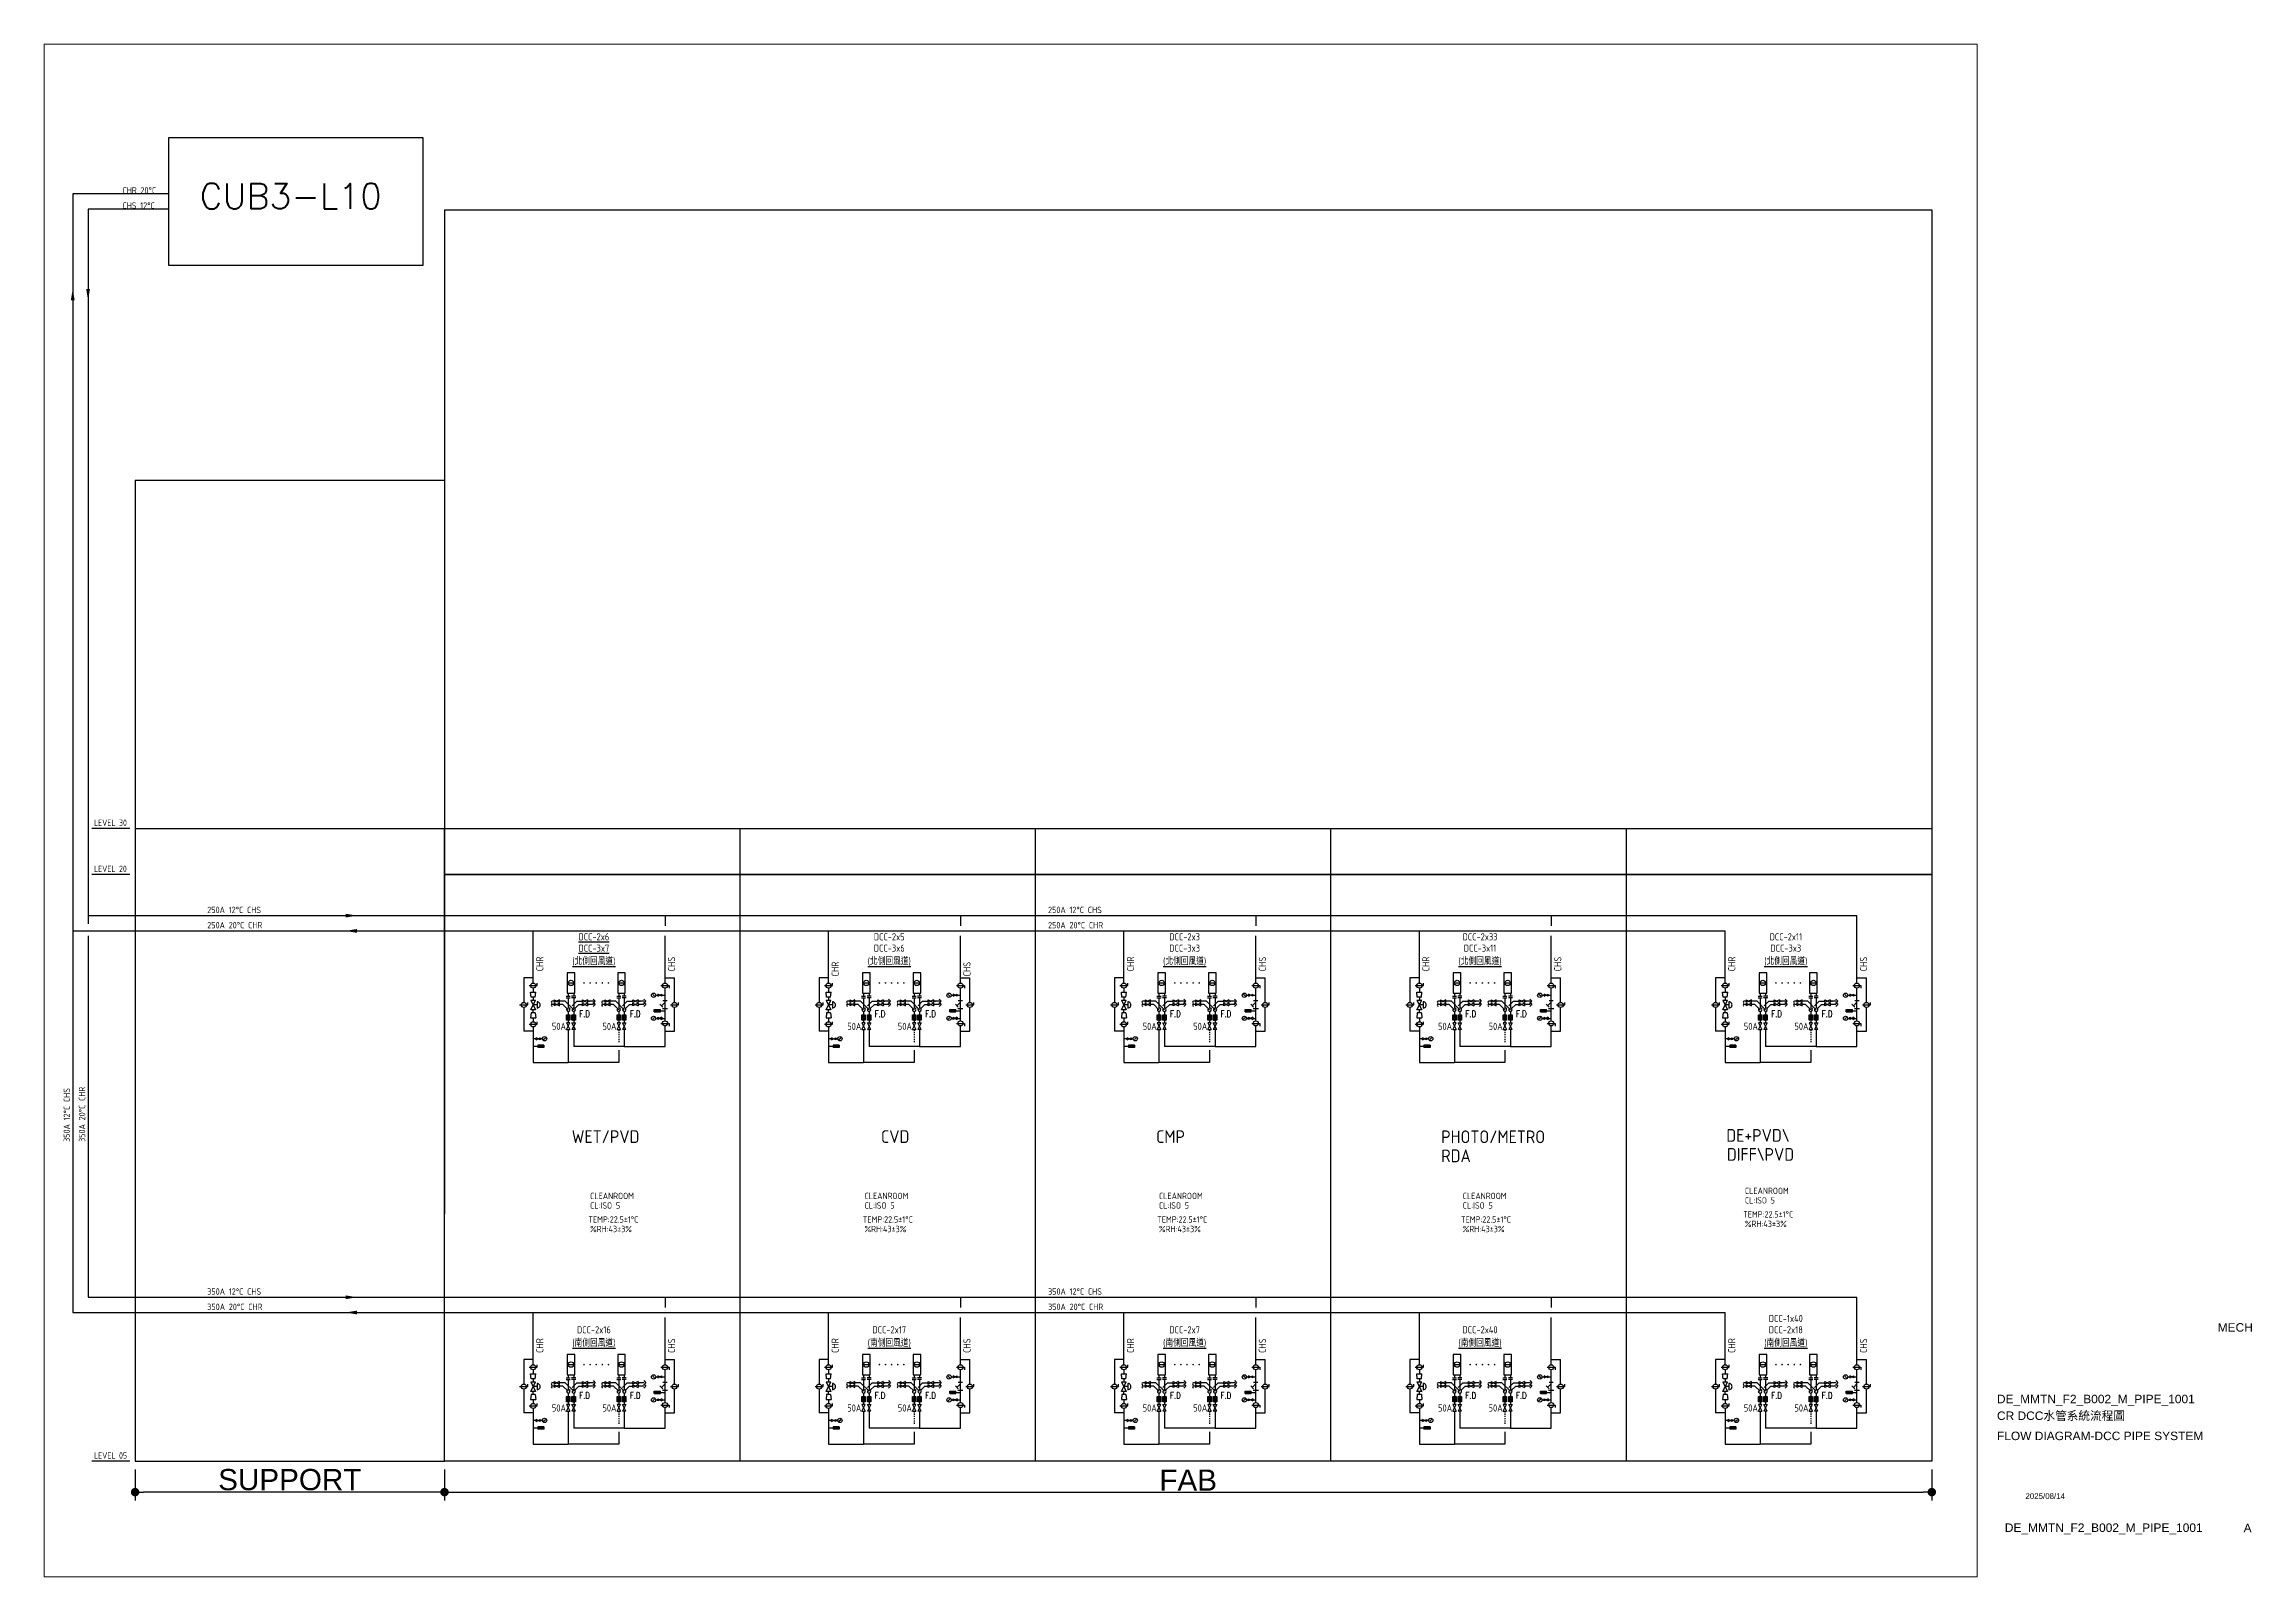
# Paper-space layout 'PDF' of a CAD drawing. Header units: millimetres. Extents: x 6 to 396, y 6 to 277.
# The model-space entities are those that its viewports show. They can reach past a viewport. Long polylines and large blocks are cut down to what shows.
import ezdxf
from ezdxf.enums import TextEntityAlignment as Align

# ---------------------------------------------------------------- set-up
doc = ezdxf.new("R2010")
doc.units = ezdxf.units.MM
doc.linetypes.add('HIDDEN', pattern=[0.375, 0.25, -0.125])
doc.linetypes.add('HIDDEN2', pattern=[0.1875, 0.125, -0.0625])
for name, color, linetype in [('0-CHR-中溫', 30, 'Continuous'), ('0-CHS-中溫', 3, 'Continuous'), ('A-DETL-01', 1, 'Continuous'), ('AC-柱號', 7, 'Continuous'), ('DETL-TXT', 4, 'Continuous'), ('M-CEQPM-TEXT', 3, 'Continuous'), ('M-CMDUCT-TEXT', 3, 'Continuous'), ('M-CPIPE-TEXT', 3, 'Continuous'), ('M-CPIPE-VAVE', 2, 'Continuous'), ('M-CWTR-PIPE', 130, 'Continuous'), ('M-EQPM-TXT', 4, 'Continuous'), ('M-HVAC-CMAH', 3, 'Continuous'), ('M-PIPE-CHWR20', 110, 'Continuous'), ('txt', 2, 'Continuous'), ('U-PCW-VALVE', 2, 'Continuous')]:
    doc.layers.add(name, color=color, linetype=linetype)
doc.styles.add('AA-TXT', font='isocp.shx', dxfattribs={"bigfont": 'chineset.shx'})
doc.styles.add('STDTEXT', font='simplex.shx', dxfattribs={"bigfont": 'china.shx'})
doc.styles.add('圖框', font='arial.ttf')
doc.dimstyles.new('10-dim', dxfattribs={"dimscale": 10, "dimtxt": 0.25, "dimasz": 0.1, "dimexe": 0.1, "dimexo": 0.1, "dimgap": 0.05, "dimtad": 1, "dimdec": 0, "dimlfac": 100, "dimdsep": 46, "dimtxsty": 'AA-TXT', "dimblk": 'DOT', "dimcen": 2, "dimclrd": 256, "dimclre": 256, "dimclrt": 256, "dimazin": 0, "dimtfac": 1, "dimtdec": 0, "dimtix": 1, "dimtmove": 2, "dimatfit": 3, "dimldrblk": 'CIR', "dimfxl": 1, "dimtvp": 1, "dimtolj": 1, "dimtzin": 0, "dimarcsym": 0})

psp = doc.layouts.new('PDF')

# ---------------------------------------------------------------- texts
at = {"style": '圖框', "width": 1.007201}
for s, height, p in [('MECH', 1.501, (389.81, 50.43)), ('CR DCC水管系統流程圖', 1.5, (350.81, 34.82)), ('DE_MMTN_F2_B002_M_PIPE_1001', 1.5, (350.81, 37.78)), ('FLOW DIAGRAM-DCC PIPE SYSTEM', 1.5, (350.81, 31.26)), ('DE_MMTN_F2_B002_M_PIPE_1001', 1.5, (352.2, 15.03)), ('A', 1.5, (394.4, 14.98))]:
    psp.add_text(s, height=height, dxfattribs=at).set_placement(p, align=Align.MIDDLE_LEFT)
at = {"layer": 'AC-柱號', "insert": (355.84, 20.1), "char_height": 1, "attachment_point": 7, "style": '圖框'}
psp.add_mtext('2025/08/14', dxfattribs=at)

msp = doc.modelspace()

# ---------------------------------------------------------------- texts
at = {"layer": '0-CHR-中溫', "ltscale": 1000, "style": 'AA-TXT', "width": 0.8}
for p in [(186.822, 236.294), (291.222, 234.494), (395.622, 236.294), (500.022, 236.294), (608.096, 236.294), (186.822, 101.365), (291.222, 101.365), (395.622, 101.365), (608.096, 101.365)]:
    msp.add_text('CHR', height=2.52, rotation=90, dxfattribs=at).set_placement(p, align=Align.MIDDLE_LEFT)
at = {"layer": 'DETL-TXT', "ltscale": 0.1, "style": 'AA-TXT'}
for s, p in [('CHR 20%%DC', (39.355, 511.254)), ('CHS 12%%DC', (39.355, 505.854))]:
    msp.add_text(s, height=2.25, dxfattribs=at).set_placement(p)
at = {"layer": 'M-CEQPM-TEXT', "style": 'AA-TXT', "width": 0.8}
for s, p in [('LEVEL 30', (29.303, 287.656)), ('LEVEL 20', (29.303, 271.357)), ('LEVEL 05', (29.303, 63.946))]:
    msp.add_text(s, height=2.25, dxfattribs=at).set_placement(p)
for s, p in [('%%UDCC-2x6', (205.945, 248.463)), ('DCC-2x5', (310.345, 248.463)), ('DCC-2x3', (414.745, 248.463)), ('DCC-2x33', (519.145, 248.463)), ('DCC-2x11', (627.219, 248.463)), ('%%UDCC-3x7', (205.945, 244.463)), ('DCC-3x6', (310.345, 244.463)), ('DCC-3x3', (414.745, 244.463)), ('DCC-3x11', (519.145, 244.463)), ('DCC-3x3', (627.219, 244.463)), ('%%U(北側回風道)', (205.945, 239.963)), ('%%U(北側回風道)', (310.345, 239.963)), ('%%U(北側回風道)', (414.745, 239.963)), ('%%U(北側回風道)', (519.145, 239.963)), ('%%U(北側回風道)', (627.219, 239.963)), ('DCC-2x16', (205.945, 109.534)), ('DCC-2x17', (310.345, 109.534)), ('DCC-2x7', (414.745, 109.534)), ('DCC-2x40', (519.145, 109.534)), ('DCC-2x18', (627.219, 109.534)), ('DCC-1x40', (627.219, 113.534)), ('%%U(南側回風道)', (205.945, 105.034)), ('%%U(南側回風道)', (310.345, 105.034)), ('%%U(南側回風道)', (414.745, 105.034)), ('%%U(南側回風道)', (519.145, 105.034)), ('%%U(南側回風道)', (627.219, 105.034))]:
    msp.add_text(s, height=2.52, dxfattribs=at).set_placement(p, align=Align.MIDDLE)
at = {"layer": 'M-CMDUCT-TEXT', "style": 'STDTEXT'}
msp.add_text('CUB3-L10', height=9, dxfattribs=at).set_placement((66.624, 510.333), align=Align.MIDDLE_LEFT)
at = {"layer": 'M-CPIPE-TEXT', "style": 'AA-TXT', "width": 0.8}
for p in [(233.414, 236.294), (337.814, 234.494), (442.214, 236.294), (546.614, 236.294), (654.688, 236.294), (233.414, 101.365), (337.814, 101.365), (442.214, 101.365), (654.688, 101.365)]:
    msp.add_text('CHS', height=2.52, rotation=90, dxfattribs=at).set_placement(p, align=Align.MIDDLE_LEFT)
at = {"layer": 'M-CPIPE-TEXT', "width": 0.8}
for s, height, style, p in [('F.D', 2.25, 'STDTEXT', (200.779, 220.104)), ('F.D', 2.25, 'STDTEXT', (218.648, 220.104)), ('F.D', 2.25, 'STDTEXT', (305.179, 220.104)), ('F.D', 2.25, 'STDTEXT', (323.048, 220.104)), ('F.D', 2.25, 'STDTEXT', (409.579, 220.104)), ('F.D', 2.25, 'STDTEXT', (427.448, 220.104)), ('F.D', 2.25, 'STDTEXT', (513.979, 220.104)), ('F.D', 2.25, 'STDTEXT', (531.848, 220.104)), ('F.D', 2.25, 'STDTEXT', (622.053, 220.104)), ('F.D', 2.25, 'STDTEXT', (639.922, 220.104)), ('50A', 2.52, 'AA-TXT', (191.113, 215.534)), ('50A', 2.52, 'AA-TXT', (208.983, 215.534)), ('50A', 2.52, 'AA-TXT', (295.513, 215.534)), ('50A', 2.52, 'AA-TXT', (313.383, 215.534)), ('50A', 2.52, 'AA-TXT', (399.913, 215.534)), ('50A', 2.52, 'AA-TXT', (417.783, 215.534)), ('50A', 2.52, 'AA-TXT', (504.313, 215.534)), ('50A', 2.52, 'AA-TXT', (522.183, 215.534)), ('50A', 2.52, 'AA-TXT', (612.387, 215.534)), ('50A', 2.52, 'AA-TXT', (630.257, 215.534)), ('F.D', 2.25, 'STDTEXT', (200.779, 85.175)), ('F.D', 2.25, 'STDTEXT', (218.648, 85.175)), ('F.D', 2.25, 'STDTEXT', (305.179, 85.175)), ('F.D', 2.25, 'STDTEXT', (323.048, 85.175)), ('F.D', 2.25, 'STDTEXT', (409.579, 85.175)), ('F.D', 2.25, 'STDTEXT', (427.448, 85.175)), ('F.D', 2.25, 'STDTEXT', (513.979, 85.175)), ('F.D', 2.25, 'STDTEXT', (531.848, 85.175)), ('F.D', 2.25, 'STDTEXT', (622.053, 85.175)), ('F.D', 2.25, 'STDTEXT', (639.922, 85.175)), ('50A', 2.52, 'AA-TXT', (191.113, 80.605)), ('50A', 2.52, 'AA-TXT', (208.983, 80.605)), ('50A', 2.52, 'AA-TXT', (295.513, 80.605)), ('50A', 2.52, 'AA-TXT', (313.383, 80.605)), ('50A', 2.52, 'AA-TXT', (399.913, 80.605)), ('50A', 2.52, 'AA-TXT', (417.783, 80.605)), ('50A', 2.52, 'AA-TXT', (504.313, 80.605)), ('50A', 2.52, 'AA-TXT', (522.183, 80.605)), ('50A', 2.52, 'AA-TXT', (612.387, 80.605)), ('50A', 2.52, 'AA-TXT', (630.257, 80.605))]:
    msp.add_text(s, height=height, dxfattribs=dict(at, style=style)).set_placement(p)
at = {"layer": 'M-EQPM-TXT', "color": 3, "style": 'AA-TXT'}
for s, height, p in [('250A 12%%DC CHS', 2.25, (69.303, 257.966)), ('250A 12%%DC CHS', 2.25, (366.47, 257.966)), ('250A 20%%DC CHR', 2.25, (69.303, 252.566)), ('250A 20%%DC CHR', 2.25, (366.47, 252.566)), ('WET/PVD', 4.5, (198.11, 177.814, 0)), ('CVD', 4.5, (307.44, 177.822, 0)), ('CMP', 4.5, (404.679, 177.814, 0)), ('PHOTO/METRO', 4.5, (505.429, 177.745, 0)), ('DE+PVD\\', 4.5, (606.2, 178.242)), ('RDA ', 4.5, (505.429, 171.024, 0)), ('DIFF\\PVD', 4.5, (606.387, 171.522)), ('CLEANROOM', 2.25, (204.608, 156.841, 0)), ('CLEANROOM', 2.25, (301.6, 156.841, 0)), ('CLEANROOM', 2.25, (405.666, 156.841, 0)), ('CLEANROOM', 2.25, (513.022, 156.841, 0)), ('CLEANROOM', 2.25, (612.761, 158.655, 0)), ('CL:ISO 5', 2.25, (612.761, 155.28, 0)), ('TEMP:22.5%%P1%%DC', 2.25, (203.98, 148.518, 0)), ('CL:ISO 5', 2.25, (204.608, 153.466, 0)), ('TEMP:22.5%%P1%%DC', 2.25, (300.972, 148.518, 0)), ('CL:ISO 5', 2.25, (301.6, 153.466, 0)), ('TEMP:22.5%%P1%%DC', 2.25, (405.037, 148.518, 0)), ('CL:ISO 5', 2.25, (405.666, 153.466, 0)), ('TEMP:22.5%%P1%%DC', 2.25, (512.394, 148.518, 0)), ('CL:ISO 5', 2.25, (513.022, 153.466, 0)), ('TEMP:22.5%%P1%%DC', 2.25, (612.133, 150.332, 0)), ('%%%RH:43%%P3%%%', 2.25, (204.608, 145.143, 0)), ('%%%RH:43%%P3%%%', 2.25, (301.6, 145.143, 0)), ('%%%RH:43%%P3%%%', 2.25, (405.666, 145.143, 0)), ('%%%RH:43%%P3%%%', 2.25, (513.022, 145.143, 0)), ('%%%RH:43%%P3%%%', 2.25, (612.761, 146.957, 0)), ('350A 12%%DC CHS', 2.25, (69.303, 123.038)), ('350A 20%%DC CHR', 2.25, (69.303, 117.638)), ('350A 12%%DC CHS', 2.25, (366.47, 123.038)), ('350A 20%%DC CHR', 2.25, (366.47, 117.638))]:
    msp.add_text(s, height=height, dxfattribs=at).set_placement(p, align=Align.MIDDLE_LEFT)
for s, p in [('350A 12%%DC CHS', (19.643, 175.942)), ('350A 20%%DC CHR', (25.043, 175.942))]:
    msp.add_text(s, height=2.25, rotation=90, dxfattribs=at).set_placement(p, align=Align.MIDDLE_LEFT)

# ---------------------------------------------------------------- blocks, each defined once
blk = doc.blocks.new('_DOT')
at = {"color": 0, "linetype": 'ByBlock'}
blk.add_line((-0.5, 0), (-1, 0), dxfattribs=at)
at = {"color": 0, "linetype": 'ByBlock', "const_width": 0.5}
blk.add_lwpolyline([(-0.25, 0, 1), (0.25, 0, 1)], format="xyb", close=True, dxfattribs=at)
blk = doc.blocks.new('*D21')
at = {"layer": 'DEFPOINTS', "color": 0, "transparency": 16777216}
for p in [(153.15, 63.08), (678.82, 63.08), (678.82, 52.12)]:
    blk.add_point(p, dxfattribs=at)
at = {"layer": 'txt', "lineweight": -2, "transparency": 16777216}
for p, q in [((153.15, 60.08), (153.15, 49.12)), ((678.82, 60.08), (678.82, 49.12)), ((156.15, 52.12), (675.82, 52.12))]:
    blk.add_line(p, q, dxfattribs=at)
at = {"layer": 'txt', "lineweight": -2, "transparency": 16777216, "xscale": 3, "yscale": 3, "zscale": 3, "rotation": 180}
blk.add_blockref('_DOT', (153.15, 52.12), dxfattribs=at)
at = {"layer": 'txt', "lineweight": -2, "transparency": 16777216, "xscale": 3, "yscale": 3, "zscale": 3}
blk.add_blockref('_DOT', (678.82, 52.12), dxfattribs=at)
at = {"layer": 'txt', "transparency": 16777216, "insert": (415.99, 56.37), "char_height": 7.5, "attachment_point": 5, "style": 'AA-TXT'}
blk.add_mtext('\\A1;{\\fArial|b0|i0|c0|p34;FAB', dxfattribs=at)
blk = doc.blocks.new('CIR')
at = {"color": 0}
blk.add_line((1, 0), (-1, 0), dxfattribs=at)
at = {"color": 3}
blk.add_circle((0, 0), 0.5, dxfattribs=at)
blk = doc.blocks.new('*D22')
at = {"layer": 'DEFPOINTS', "color": 0, "transparency": 16777216}
for p in [(43.8, 63.08), (153.15, 63.08), (43.8, 52.12)]:
    blk.add_point(p, dxfattribs=at)
at = {"layer": 'txt', "lineweight": -2, "transparency": 16777216}
for p, q in [((43.8, 60.08), (43.8, 49.12)), ((153.15, 60.08), (153.15, 49.12)), ((150.15, 52.12), (46.8, 52.12))]:
    blk.add_line(p, q, dxfattribs=at)
at = {"layer": 'txt', "lineweight": -2, "transparency": 16777216, "xscale": 3, "yscale": 3, "zscale": 3, "rotation": 180}
blk.add_blockref('_DOT', (43.8, 52.12), dxfattribs=at)
at = {"layer": 'txt', "lineweight": -2, "transparency": 16777216, "xscale": 3, "yscale": 3, "zscale": 3}
blk.add_blockref('_DOT', (153.15, 52.12), dxfattribs=at)
at = {"layer": 'txt', "transparency": 16777216, "insert": (98.48, 56.5), "char_height": 7.5, "attachment_point": 5, "style": 'AA-TXT'}
blk.add_mtext('\\A1;{\\fArial|b0|i0|c0|p34;SUPPORT}', dxfattribs=at)
blk = doc.blocks.new('DIM3')
blk.add_solid([(40, -7), (40, 7), (0, 0)])
blk = doc.blocks.new('DCC PIPE')
at = {"layer": 'U-PCW-VALVE'}
h = blk.add_hatch(dxfattribs=at)
h.set_pattern_fill('ANSI37', color=256, scale=2.66144, angle=90, style=0)
h.set_pattern_definition([(135, (188.80367, -130.49455), (-0.2352403, -0.2352403), []), (225, (188.80367, -130.49455), (0.2352403, -0.2352403), [])])
h.paths.add_polyline_path([(-0.67, 3.67), (-0.67, 5.8), (0.67, 5.8), (0.67, 3.67)])
h = blk.add_hatch(dxfattribs=at)
h.set_pattern_fill('ANSI37', color=256, scale=2.66144, angle=90, style=0)
h.set_pattern_definition([(135, (190.9487, -130.49455), (-0.2352403, -0.2352403), []), (225, (190.9487, -130.49455), (0.2352403, -0.2352403), [])])
h.paths.add_polyline_path([(1.48, 3.67), (1.48, 5.8), (2.81, 5.8), (2.81, 3.67)])
h = blk.add_hatch(dxfattribs=at)
h.set_pattern_fill('ANSI37', color=256, scale=2.66144, angle=90, style=0)
h.set_pattern_definition([(135, (208.65864, -130.49455), (-0.2352403, -0.2352403), []), (225, (208.65864, -130.49455), (0.2352403, -0.2352403), [])])
h.paths.add_polyline_path([(19.19, 3.67), (19.19, 5.8), (20.52, 5.8), (20.52, 3.67)])
h = blk.add_hatch(dxfattribs=at)
h.set_pattern_fill('ANSI37', color=256, scale=2.66144, angle=90, style=0)
h.set_pattern_definition([(135, (210.80367, -130.49455), (-0.2352403, -0.2352403), []), (225, (210.80367, -130.49455), (0.2352403, -0.2352403), [])])
h.paths.add_polyline_path([(21.33, 3.67), (21.33, 5.8), (22.67, 5.8), (22.67, 3.67)])
at = {"layer": '0-CHR-中溫', "ltscale": 1000}
for p, q in [((0, 12.53), (0, 8.51)), ((19.85, 12.53), (19.85, 8.51)), ((0, 7.18), (0, 5.8)), ((0, 3.67), (0, 2.67)), ((19.85, 7.18), (19.85, 5.8)), ((19.85, 3.67), (19.85, 2.67))]:
    blk.add_line(p, q, dxfattribs=at)
for centre in [(0, 7.84), (19.85, 7.84)]:
    blk.add_arc(centre, 0.667, 167.32186, 102.67814, dxfattribs=at)
at = {"layer": '0-CHS-中溫', "ltscale": 1000}
for p, q in [((2.15, 12.53), (2.15, 8.51)), ((22, 12.53), (22, 8.51)), ((2.15, 7.18), (2.15, 5.8)), ((2.15, 3.67), (2.15, 2.67)), ((22, 7.18), (22, 5.8)), ((22, 3.67), (22, 2.67))]:
    blk.add_line(p, q, dxfattribs=at)
for centre in [(2.15, 7.84), (22, 7.84)]:
    blk.add_arc(centre, 0.667, 167.32186, 102.67814, dxfattribs=at)
at = {"layer": 'M-CPIPE-VAVE'}
for p, q in [((-5.47, 11.18), (-6.35, 11.18)), ((-5.47, 9.92), (-6.35, 9.92)), ((-3.4, 11.7), (-5.47, 10.66)), ((-5.47, 11.7), (-3.4, 10.66)), ((-5.47, 11.7), (-5.47, 10.66)), ((-3.4, 10.44), (-5.47, 9.41)), ((-5.47, 10.44), (-3.4, 9.41)), ((-5.47, 10.44), (-5.47, 9.41)), ((-3.4, 10.66), (-3.4, 11.7)), ((-1.19, 11.18), (-3.4, 11.18)), ((-3.4, 9.41), (-3.4, 10.44)), ((-2.08, 9.92), (-3.4, 9.92)), ((0, 7.84), (-2.08, 9.92)), ((2.15, 7.84), (-1.19, 11.18)), ((1.53, 9.37), (3.34, 11.18)), ((2.62, 8.31), (4.23, 9.92)), ((3.34, 11.18), (5.55, 11.18)), ((4.23, 9.92), (5.55, 9.92)), ((5.55, 10.66), (5.55, 11.7)), ((7.62, 11.7), (5.55, 10.66)), ((5.55, 11.7), (7.62, 10.66)), ((5.55, 9.41), (5.55, 10.44)), ((7.62, 10.44), (5.55, 9.41)), ((5.55, 10.44), (7.62, 9.41)), ((7.62, 11.7), (7.62, 10.66)), ((9.89, 11.18), (7.62, 11.18)), ((7.62, 10.44), (7.62, 9.41)), ((9.89, 9.92), (7.62, 9.92)), ((9.81, 12.03), (10.58, 11.18)), ((9.81, 10.33), (10.58, 11.18)), ((9.81, 10.77), (10.58, 9.92)), ((9.81, 9.07), (10.58, 9.92)), ((14.38, 11.18), (13.5, 11.18)), ((14.38, 9.92), (13.5, 9.92)), ((16.45, 11.7), (14.38, 10.66)), ((14.38, 11.7), (16.45, 10.66)), ((14.38, 11.7), (14.38, 10.66)), ((16.45, 10.44), (14.38, 9.41)), ((14.38, 10.44), (16.45, 9.41)), ((14.38, 10.44), (14.38, 9.41)), ((16.45, 10.66), (16.45, 11.7)), ((18.66, 11.18), (16.45, 11.18)), ((16.45, 9.41), (16.45, 10.44)), ((17.77, 9.92), (16.45, 9.92)), ((19.85, 7.84), (17.77, 9.92)), ((22, 7.84), (18.66, 11.18)), ((21.38, 9.37), (23.19, 11.18)), ((22.47, 8.31), (24.08, 9.92)), ((23.19, 11.18), (25.4, 11.18)), ((24.08, 9.92), (25.4, 9.92)), ((25.4, 10.66), (25.4, 11.7)), ((27.47, 11.7), (25.4, 10.66)), ((25.4, 11.7), (27.47, 10.66)), ((25.4, 9.41), (25.4, 10.44)), ((27.47, 10.44), (25.4, 9.41)), ((25.4, 10.44), (27.47, 9.41)), ((27.47, 11.7), (27.47, 10.66)), ((29.74, 11.18), (27.47, 11.18)), ((27.47, 10.44), (27.47, 9.41)), ((29.74, 9.92), (27.47, 9.92)), ((29.67, 12.03), (30.44, 11.18)), ((29.67, 10.33), (30.44, 11.18)), ((29.67, 10.77), (30.44, 9.92)), ((29.67, 9.07), (30.44, 9.92)), ((0.47, 8.31), (0.74, 8.58)), ((20.33, 8.31), (20.59, 8.58))]:
    blk.add_line(p, q, dxfattribs=at)
for centre in [(-6.35, 10.83), (-6.35, 9.57), (13.5, 10.83), (13.5, 9.57)]:
    blk.add_arc(centre, 0.35, 90, 270, dxfattribs=at)
at = {"layer": 'M-CWTR-PIPE'}
for p, q in [((0.18, 18.35), (1.96, 18.35)), ((20.04, 18.35), (21.82, 18.35)), ((-0.8, 13.17), (0.8, 13.17)), ((0, 14.35), (0, 13.17)), ((2.95, 13.17), (1.35, 13.17)), ((2.15, 14.35), (2.15, 13.17)), ((19.05, 13.17), (20.65, 13.17)), ((19.85, 14.35), (19.85, 13.17)), ((22.8, 13.17), (21.2, 13.17)), ((22, 14.35), (22, 13.17))]:
    blk.add_line(p, q, dxfattribs=at)
for points in [[(2.57, 14.35), (2.57, 22.35), (-0.43, 22.35), (-0.43, 14.35)], [(22.43, 14.35), (22.43, 22.35), (19.43, 22.35), (19.43, 14.35)]]:
    blk.add_lwpolyline(points, close=True, dxfattribs=at)
for centre in [(1.07, 18.35), (20.93, 18.35)]:
    blk.add_circle(centre, 1.07, dxfattribs=at)
at = {"layer": 'M-HVAC-CMAH', "const_width": 0.32}
for points in [[(6.36, 18.34, 1), (6.04, 18.34, 1)], [(8.76, 18.34, 1), (8.44, 18.34, 1)], [(11.16, 18.34, 1), (10.84, 18.34, 1)], [(13.56, 18.34, 1), (13.24, 18.34, 1)], [(15.96, 18.34, 1), (15.64, 18.34, 1)]]:
    blk.add_lwpolyline(points, format="xyb", close=True, dxfattribs=at)
at = {"layer": 'U-PCW-VALVE'}
for p, q in [((-0.8, 12.53), (0.8, 12.53)), ((2.95, 12.53), (1.35, 12.53)), ((19.05, 12.53), (20.65, 12.53)), ((22.8, 12.53), (21.2, 12.53)), ((-0.67, 5.8), (0.67, 5.8)), ((-0.67, 3.67), (-0.67, 5.8)), ((0.67, 3.67), (-0.67, 3.67)), ((0.67, 2.67), (-0.67, 2.67)), ((-0.67, 0), (0.67, 2.67)), ((-0.67, 2.67), (0.67, 0)), ((-0.67, 0), (0.67, 0)), ((0.67, 5.8), (0.67, 3.67)), ((1.48, 5.8), (2.81, 5.8)), ((1.48, 3.67), (1.48, 5.8)), ((2.81, 3.67), (1.48, 3.67)), ((1.48, 2.67), (2.81, 2.67)), ((2.81, 2.67), (1.48, 0)), ((2.81, 0), (1.48, 2.67)), ((2.81, 0), (1.48, 0)), ((2.81, 5.8), (2.81, 3.67)), ((19.19, 5.8), (20.52, 5.8)), ((19.19, 3.67), (19.19, 5.8)), ((20.52, 3.67), (19.19, 3.67)), ((20.52, 2.67), (19.19, 2.67)), ((19.19, 2.67), (20.52, 0)), ((19.19, 0), (20.52, 2.67)), ((19.19, 0), (20.52, 0)), ((20.52, 5.8), (20.52, 3.67)), ((21.33, 5.8), (22.67, 5.8)), ((21.33, 3.67), (21.33, 5.8)), ((22.67, 3.67), (21.33, 3.67)), ((21.33, 2.67), (22.67, 2.67)), ((22.67, 0), (21.33, 2.67)), ((22.67, 2.67), (21.33, 0)), ((22.67, 0), (21.33, 0)), ((22.67, 5.8), (22.67, 3.67))]:
    blk.add_line(p, q, dxfattribs=at)
at = {"layer": 'M-CPIPE-VAVE', "linetype": 'HIDDEN2', "xscale": -0.04545454545450411, "yscale": 0.04545454545450411, "zscale": 0.045454545454545}
for p in [(9.89, 11.18), (9.89, 9.92), (29.74, 11.18), (29.74, 9.92)]:
    blk.add_blockref('DIM3', p, dxfattribs=at)

# ---------------------------------------------------------------- dimensions: what is measured, and where the dimension line sits
at = {"layer": 'txt'}
dim = msp.add_linear_dim(base=(43.802, 52.117), p1=(153.15, 63.076), p2=(43.802, 63.076), angle=180, text='{\\fArial|b0|i0|c0|p34;SUPPORT}', dimstyle='10-dim', override={"dimtxt": 0.75, "dimasz": 0.3, "dimexe": 0.3, "dimexo": 0.3}, dxfattribs=at)
dim.commit()
dim.dimension.update_dxf_attribs({"geometry": '*D22', "text_midpoint": (98.476, 56.497)})
dim = msp.add_linear_dim(base=(678.824, 52.117), p1=(153.15, 63.076), p2=(678.824, 63.076), text='{\\fArial|b0|i0|c0|p34;FAB', dimstyle='10-dim', override={"dimtxt": 0.75, "dimasz": 0.3, "dimexe": 0.3, "dimexo": 0.3}, dxfattribs=at)
dim.commit()
dim.dimension.update_dxf_attribs({"geometry": '*D21', "text_midpoint": (415.987, 56.367)})

# ---------------------------------------------------------------- linework, layer by layer
msp.add_lwpolyline([(-7.242, 564.381), (723.921, 564.381), (723.543, -4.801), (-7.62, -4.801)], close=True)
at = {"ltscale": 1000}
msp.add_lwpolyline([(55.558, 485.913), (145.558, 485.913), (145.558, 530.913), (55.558, 530.913)], close=True, dxfattribs=at)
at = {"layer": '0-CHR-中溫', "ltscale": 1000}
for p, q in [((21.768, 511.113), (21.768, 115.614)), ((55.558, 511.113), (21.768, 511.113)), ((21.768, 250.543), (605.769, 250.543)), ((184.495, 232.066), (184.495, 250.543)), ((288.895, 232.066), (288.895, 250.543)), ((393.295, 232.066), (393.295, 250.543)), ((497.695, 232.066), (497.695, 250.543)), ((605.769, 232.066), (605.769, 250.543)), ((181.14, 233.893), (181.14, 225.254)), ((184.495, 233.893), (181.14, 233.893)), ((184.495, 230.293), (184.495, 228.903)), ((184.495, 227.1), (184.495, 226.02)), ((285.54, 233.893), (285.54, 225.254)), ((288.895, 233.893), (285.54, 233.893)), ((288.895, 230.293), (288.895, 228.903)), ((288.895, 227.1), (288.895, 226.02)), ((389.94, 233.893), (389.94, 225.254)), ((393.295, 233.893), (389.94, 233.893)), ((393.295, 230.293), (393.295, 228.903)), ((393.295, 227.1), (393.295, 226.02)), ((494.34, 233.893), (494.34, 225.254)), ((497.695, 233.893), (494.34, 233.893)), ((497.695, 230.293), (497.695, 228.903)), ((497.695, 227.1), (497.695, 226.02)), ((602.414, 233.893), (602.414, 225.254)), ((605.769, 233.893), (602.414, 233.893)), ((605.769, 230.293), (605.769, 228.903)), ((605.769, 227.1), (605.769, 226.02)), ((181.14, 223.454), (181.14, 215.124)), ((184.495, 221.607), (184.495, 222.687)), ((184.495, 219.804), (184.495, 218.414)), ((285.54, 223.454), (285.54, 215.124)), ((288.895, 221.607), (288.895, 222.687)), ((288.895, 219.804), (288.895, 218.414)), ((389.94, 223.454), (389.94, 215.124)), ((393.295, 221.607), (393.295, 222.687)), ((393.295, 219.804), (393.295, 218.414)), ((494.34, 223.454), (494.34, 215.124)), ((497.695, 221.607), (497.695, 222.687)), ((497.695, 219.804), (497.695, 218.414)), ((602.414, 223.454), (602.414, 215.124)), ((605.769, 221.607), (605.769, 222.687)), ((605.769, 219.804), (605.769, 218.414)), ((184.495, 215.124), (181.14, 215.124)), ((184.495, 216.614), (184.495, 203.964)), ((196.879, 215.633), (196.879, 203.964)), ((288.895, 215.124), (285.54, 215.124)), ((288.895, 216.614), (288.895, 203.964)), ((301.279, 215.633), (301.279, 203.964)), ((393.295, 215.124), (389.94, 215.124)), ((393.295, 216.614), (393.295, 203.964)), ((405.679, 215.633), (405.679, 203.964)), ((497.695, 215.124), (494.34, 215.124)), ((497.695, 216.614), (497.695, 203.964)), ((510.079, 215.633), (510.079, 203.964)), ((605.769, 215.124), (602.414, 215.124)), ((605.769, 216.614), (605.769, 203.964)), ((618.153, 215.633), (618.153, 203.964)), ((184.495, 203.964), (196.879, 203.964)), ((214.749, 203.964), (196.879, 203.964)), ((214.749, 208.374), (214.749, 203.964)), ((288.895, 203.964), (301.279, 203.964)), ((319.149, 203.964), (301.279, 203.964)), ((319.149, 208.374), (319.149, 203.964)), ((393.295, 203.964), (405.679, 203.964)), ((423.549, 203.964), (405.679, 203.964)), ((423.549, 208.374), (423.549, 203.964)), ((497.695, 203.964), (510.079, 203.964)), ((527.949, 203.964), (510.079, 203.964)), ((527.949, 208.374), (527.949, 203.964)), ((605.769, 203.964), (618.153, 203.964)), ((636.023, 203.964), (618.153, 203.964)), ((636.023, 208.374), (636.023, 203.964)), ((21.768, 115.614), (605.769, 115.614)), ((184.495, 97.137), (184.495, 115.614)), ((288.895, 97.137), (288.895, 115.614)), ((393.295, 97.137), (393.295, 115.614)), ((497.695, 97.137), (497.695, 115.614)), ((605.769, 97.137), (605.769, 115.614)), ((181.14, 98.964), (181.14, 90.325)), ((184.495, 98.964), (181.14, 98.964)), ((184.495, 95.364), (184.495, 93.975)), ((285.54, 98.964), (285.54, 90.325)), ((288.895, 98.964), (285.54, 98.964)), ((288.895, 95.364), (288.895, 93.975)), ((389.94, 98.964), (389.94, 90.325)), ((393.295, 98.964), (389.94, 98.964)), ((393.295, 95.364), (393.295, 93.975)), ((494.34, 98.964), (494.34, 90.325)), ((497.695, 98.964), (494.34, 98.964)), ((497.695, 95.364), (497.695, 93.975)), ((602.414, 98.964), (602.414, 90.325)), ((605.769, 98.964), (602.414, 98.964)), ((605.769, 95.364), (605.769, 93.975)), ((181.14, 88.525), (181.14, 80.195)), ((184.495, 92.171), (184.495, 91.091)), ((184.495, 86.678), (184.495, 87.758)), ((285.54, 88.525), (285.54, 80.195)), ((288.895, 92.171), (288.895, 91.091)), ((288.895, 86.678), (288.895, 87.758)), ((389.94, 88.525), (389.94, 80.195)), ((393.295, 92.171), (393.295, 91.091)), ((393.295, 86.678), (393.295, 87.758)), ((494.34, 88.525), (494.34, 80.195)), ((497.695, 92.171), (497.695, 91.091)), ((497.695, 86.678), (497.695, 87.758)), ((602.414, 88.525), (602.414, 80.195)), ((605.769, 92.171), (605.769, 91.091)), ((605.769, 86.678), (605.769, 87.758)), ((184.495, 80.195), (181.14, 80.195)), ((184.495, 84.875), (184.495, 83.485)), ((184.495, 81.685), (184.495, 69.035)), ((196.879, 80.704), (196.879, 69.035)), ((288.895, 80.195), (285.54, 80.195)), ((288.895, 84.875), (288.895, 83.485)), ((288.895, 81.685), (288.895, 69.035)), ((301.279, 80.704), (301.279, 69.035)), ((393.295, 80.195), (389.94, 80.195)), ((393.295, 84.875), (393.295, 83.485)), ((393.295, 81.685), (393.295, 69.035)), ((405.679, 80.704), (405.679, 69.035)), ((497.695, 80.195), (494.34, 80.195)), ((497.695, 84.875), (497.695, 83.485)), ((497.695, 81.685), (497.695, 69.035)), ((510.079, 80.704), (510.079, 69.035)), ((605.769, 80.195), (602.414, 80.195)), ((605.769, 84.875), (605.769, 83.485)), ((605.769, 81.685), (605.769, 69.035)), ((618.153, 80.704), (618.153, 69.035)), ((214.749, 73.445), (214.749, 69.035)), ((319.149, 73.445), (319.149, 69.035)), ((423.549, 73.445), (423.549, 69.035)), ((527.949, 73.445), (527.949, 69.035)), ((636.023, 73.445), (636.023, 69.035)), ((184.495, 69.035), (196.879, 69.035)), ((214.749, 69.035), (196.879, 69.035)), ((288.895, 69.035), (301.279, 69.035)), ((319.149, 69.035), (301.279, 69.035)), ((393.295, 69.035), (405.679, 69.035)), ((423.549, 69.035), (405.679, 69.035)), ((497.695, 69.035), (510.079, 69.035)), ((527.949, 69.035), (510.079, 69.035)), ((605.769, 69.035), (618.153, 69.035)), ((636.023, 69.035), (618.153, 69.035))]:
    msp.add_line(p, q, dxfattribs=at)
for points in [[(21.093, 473.476), (21.768, 477.526), (22.443, 473.476)], [(122.215, 249.868), (118.165, 250.543), (122.215, 251.218)], [(122.215, 114.939), (118.165, 115.614), (122.215, 116.289)]]:
    msp.add_solid(points, dxfattribs=at)
at = {"layer": '0-CHS-中溫', "ltscale": 1000}
for p, q in [((27.168, 505.713), (27.168, 253.026)), ((55.558, 505.713), (27.168, 505.713)), ((27.168, 255.943), (652.362, 255.943)), ((231.088, 255.943), (231.088, 252.343)), ((335.488, 255.943), (335.488, 252.343)), ((439.888, 255.943), (439.888, 252.343)), ((544.288, 255.943), (544.288, 252.343)), ((652.362, 232.093), (652.362, 255.943)), ((27.168, 248.743), (27.168, 121.014)), ((231.088, 232.093), (231.088, 248.743)), ((335.488, 232.093), (335.488, 248.743)), ((439.888, 232.093), (439.888, 248.743)), ((544.288, 232.093), (544.288, 248.743)), ((231.088, 233.893), (234.443, 233.893)), ((231.088, 218.724), (231.088, 230.293)), ((234.443, 225.254), (234.443, 233.893)), ((335.488, 233.893), (338.843, 233.893)), ((335.488, 218.724), (335.488, 230.293)), ((338.843, 225.254), (338.843, 233.893)), ((439.888, 233.893), (443.243, 233.893)), ((439.888, 218.724), (439.888, 230.293)), ((443.243, 225.254), (443.243, 233.893)), ((544.288, 233.893), (547.643, 233.893)), ((544.288, 218.724), (544.288, 230.293)), ((547.643, 225.254), (547.643, 233.893)), ((652.362, 233.893), (655.717, 233.893)), ((652.362, 218.724), (652.362, 230.293)), ((655.717, 225.254), (655.717, 233.893)), ((234.443, 215.124), (234.443, 223.454)), ((338.843, 215.124), (338.843, 223.454)), ((443.243, 215.124), (443.243, 223.454)), ((547.643, 215.124), (547.643, 223.454)), ((655.717, 215.124), (655.717, 223.454)), ((198.81, 215.633), (198.81, 209.724)), ((216.679, 215.633), (216.679, 209.724)), ((231.088, 209.724), (231.088, 216.924)), ((231.088, 215.124), (234.443, 215.124)), ((303.21, 215.633), (303.21, 209.724)), ((321.079, 215.633), (321.079, 209.724)), ((335.488, 209.724), (335.488, 216.924)), ((335.488, 215.124), (338.843, 215.124)), ((407.61, 215.633), (407.61, 209.724)), ((425.479, 215.633), (425.479, 209.724)), ((439.888, 209.724), (439.888, 216.924)), ((439.888, 215.124), (443.243, 215.124)), ((512.01, 215.633), (512.01, 209.724)), ((529.879, 215.633), (529.879, 209.724)), ((544.288, 209.724), (544.288, 216.924)), ((544.288, 215.124), (547.643, 215.124)), ((620.084, 215.633), (620.084, 209.724)), ((637.953, 215.633), (637.953, 209.724)), ((652.362, 209.724), (652.362, 216.924)), ((652.362, 215.124), (655.717, 215.124)), ((216.679, 209.724), (198.81, 209.724)), ((216.679, 209.724), (231.088, 209.724)), ((321.079, 209.724), (303.21, 209.724)), ((321.079, 209.724), (335.488, 209.724)), ((425.479, 209.724), (407.61, 209.724)), ((425.479, 209.724), (439.888, 209.724)), ((529.879, 209.724), (512.01, 209.724)), ((529.879, 209.724), (544.288, 209.724)), ((637.953, 209.724), (620.084, 209.724)), ((637.953, 209.724), (652.362, 209.724)), ((27.168, 121.014), (652.362, 121.014)), ((231.088, 121.014), (231.088, 117.414)), ((335.488, 121.014), (335.488, 117.414)), ((439.888, 121.014), (439.888, 117.414)), ((544.288, 121.014), (544.288, 117.414)), ((652.362, 97.164), (652.362, 121.014)), ((231.088, 97.164), (231.088, 113.814)), ((335.488, 97.164), (335.488, 113.814)), ((439.888, 97.164), (439.888, 113.814)), ((544.288, 97.164), (544.288, 113.814)), ((231.088, 98.964), (234.443, 98.964)), ((231.088, 83.795), (231.088, 95.364)), ((234.443, 90.325), (234.443, 98.964)), ((335.488, 98.964), (338.843, 98.964)), ((335.488, 83.795), (335.488, 95.364)), ((338.843, 90.325), (338.843, 98.964)), ((439.888, 98.964), (443.243, 98.964)), ((439.888, 83.795), (439.888, 95.364)), ((443.243, 90.325), (443.243, 98.964)), ((544.288, 98.964), (547.643, 98.964)), ((544.288, 83.795), (544.288, 95.364)), ((547.643, 90.325), (547.643, 98.964)), ((652.362, 98.964), (655.717, 98.964)), ((652.362, 83.795), (652.362, 95.364)), ((655.717, 90.325), (655.717, 98.964)), ((234.443, 80.195), (234.443, 88.525)), ((338.843, 80.195), (338.843, 88.525)), ((443.243, 80.195), (443.243, 88.525)), ((547.643, 80.195), (547.643, 88.525)), ((655.717, 80.195), (655.717, 88.525)), ((198.81, 80.704), (198.81, 74.795)), ((216.679, 80.704), (216.679, 74.795)), ((231.088, 74.795), (231.088, 81.995)), ((231.088, 80.195), (234.443, 80.195)), ((303.21, 80.704), (303.21, 74.795)), ((321.079, 80.704), (321.079, 74.795)), ((335.488, 74.795), (335.488, 81.995)), ((335.488, 80.195), (338.843, 80.195)), ((407.61, 80.704), (407.61, 74.795)), ((425.479, 80.704), (425.479, 74.795)), ((439.888, 74.795), (439.888, 81.995)), ((439.888, 80.195), (443.243, 80.195)), ((512.01, 80.704), (512.01, 74.795)), ((529.879, 80.704), (529.879, 74.795)), ((544.288, 74.795), (544.288, 81.995)), ((544.288, 80.195), (547.643, 80.195)), ((620.084, 80.704), (620.084, 74.795)), ((637.953, 80.704), (637.953, 74.795)), ((652.362, 74.795), (652.362, 81.995)), ((652.362, 80.195), (655.717, 80.195)), ((216.679, 74.795), (198.81, 74.795)), ((216.679, 74.795), (231.088, 74.795)), ((321.079, 74.795), (303.21, 74.795)), ((321.079, 74.795), (335.488, 74.795)), ((425.479, 74.795), (407.61, 74.795)), ((425.479, 74.795), (439.888, 74.795)), ((529.879, 74.795), (512.01, 74.795)), ((529.879, 74.795), (544.288, 74.795)), ((637.953, 74.795), (620.084, 74.795)), ((637.953, 74.795), (652.362, 74.795))]:
    msp.add_line(p, q, dxfattribs=at)
for points in [[(26.493, 477.526), (27.168, 473.476), (27.843, 477.526)], [(118.165, 255.268), (122.215, 255.943), (118.165, 256.618)], [(118.165, 120.339), (122.215, 121.014), (118.165, 121.689)]]:
    msp.add_solid(points, dxfattribs=at)
at = {"layer": 'A-DETL-01', "linetype": 'Continuous'}
for p, q in [((153.15, 505.513), (153.15, 150.489)), ((153.15, 505.513), (678.824, 505.513)), ((43.802, 409.882), (43.802, 63.076)), ((43.802, 409.882), (153.15, 409.882)), ((43.802, 286.786), (153.15, 286.786)), ((257.55, 286.786), (257.55, 63.076)), ((361.95, 286.786), (361.95, 63.076)), ((466.35, 286.786), (466.35, 63.076)), ((570.75, 286.786), (570.75, 63.076)), ((43.802, 63.076), (153.15, 63.076)), ((43.802, 63.076), (153.15, 63.076))]:
    msp.add_line(p, q, dxfattribs=at)
for points in [[(678.824, 505.513), (678.824, 63.076), (153.15, 63.076), (153.15, 270.487), (678.824, 270.487)], [(678.824, 286.786), (678.824, 270.487), (153.15, 270.487), (153.15, 286.786), (678.824, 286.786)]]:
    msp.add_lwpolyline(points, dxfattribs=at)
at = {"layer": 'M-CEQPM-TEXT'}
for p, q in [((41.884, 286.786), (28.526, 286.786)), ((41.884, 270.487), (28.526, 270.487)), ((41.884, 63.076), (28.526, 63.076))]:
    msp.add_line(p, q, dxfattribs=at)
at = {"layer": 'M-PIPE-CHWR20', "ltscale": 0.1}
for p, q in [((183.774, 227.1), (183.594, 228.903)), ((183.594, 228.903), (185.397, 228.903)), ((185.217, 227.1), (183.774, 227.1)), ((185.217, 227.1), (185.397, 228.903)), ((288.174, 227.1), (287.994, 228.903)), ((287.994, 228.903), (289.797, 228.903)), ((289.617, 227.1), (288.174, 227.1)), ((289.617, 227.1), (289.797, 228.903)), ((392.574, 227.1), (392.394, 228.903)), ((392.394, 228.903), (394.197, 228.903)), ((394.017, 227.1), (392.574, 227.1)), ((394.017, 227.1), (394.197, 228.903)), ((496.974, 227.1), (496.794, 228.903)), ((496.794, 228.903), (498.597, 228.903)), ((498.417, 227.1), (496.974, 227.1)), ((498.417, 227.1), (498.597, 228.903)), ((605.048, 227.1), (604.868, 228.903)), ((604.868, 228.903), (606.671, 228.903)), ((606.491, 227.1), (605.048, 227.1)), ((606.491, 227.1), (606.671, 228.903)), ((183.774, 221.607), (183.594, 219.804)), ((183.594, 219.804), (185.397, 219.804)), ((185.217, 221.607), (183.774, 221.607)), ((185.217, 221.607), (185.397, 219.804)), ((288.174, 221.607), (287.994, 219.804)), ((287.994, 219.804), (289.797, 219.804)), ((289.617, 221.607), (288.174, 221.607)), ((289.617, 221.607), (289.797, 219.804)), ((392.574, 221.607), (392.394, 219.804)), ((392.394, 219.804), (394.197, 219.804)), ((394.017, 221.607), (392.574, 221.607)), ((394.017, 221.607), (394.197, 219.804)), ((496.974, 221.607), (496.794, 219.804)), ((496.794, 219.804), (498.597, 219.804)), ((498.417, 221.607), (496.974, 221.607)), ((498.417, 221.607), (498.597, 219.804)), ((605.048, 221.607), (604.868, 219.804)), ((604.868, 219.804), (606.671, 219.804)), ((606.491, 221.607), (605.048, 221.607)), ((606.491, 221.607), (606.671, 219.804)), ((183.774, 92.171), (183.594, 93.975)), ((183.594, 93.975), (185.397, 93.975)), ((185.217, 92.171), (185.397, 93.975)), ((288.174, 92.171), (287.994, 93.975)), ((287.994, 93.975), (289.797, 93.975)), ((289.617, 92.171), (289.797, 93.975)), ((392.574, 92.171), (392.394, 93.975)), ((392.394, 93.975), (394.197, 93.975)), ((394.017, 92.171), (394.197, 93.975)), ((496.974, 92.171), (496.794, 93.975)), ((496.794, 93.975), (498.597, 93.975)), ((498.417, 92.171), (498.597, 93.975)), ((605.048, 92.171), (604.868, 93.975)), ((604.868, 93.975), (606.671, 93.975)), ((606.491, 92.171), (606.671, 93.975)), ((183.774, 86.678), (183.594, 84.875)), ((185.217, 92.171), (183.774, 92.171)), ((185.217, 86.678), (183.774, 86.678)), ((185.217, 86.678), (185.397, 84.875)), ((288.174, 86.678), (287.994, 84.875)), ((289.617, 92.171), (288.174, 92.171)), ((289.617, 86.678), (288.174, 86.678)), ((289.617, 86.678), (289.797, 84.875)), ((392.574, 86.678), (392.394, 84.875)), ((394.017, 92.171), (392.574, 92.171)), ((394.017, 86.678), (392.574, 86.678)), ((394.017, 86.678), (394.197, 84.875)), ((496.974, 86.678), (496.794, 84.875)), ((498.417, 92.171), (496.974, 92.171)), ((498.417, 86.678), (496.974, 86.678)), ((498.417, 86.678), (498.597, 84.875)), ((605.048, 86.678), (604.868, 84.875)), ((606.491, 92.171), (605.048, 92.171)), ((606.491, 86.678), (605.048, 86.678)), ((606.491, 86.678), (606.671, 84.875)), ((183.594, 84.875), (185.397, 84.875)), ((287.994, 84.875), (289.797, 84.875)), ((392.394, 84.875), (394.197, 84.875)), ((496.794, 84.875), (498.597, 84.875)), ((604.868, 84.875), (606.671, 84.875))]:
    msp.add_line(p, q, dxfattribs=at)
at = {"layer": 'M-PIPE-CHWR20', "linetype": 'HIDDEN', "ltscale": 0.2}
for p, q in [((214.749, 215.633), (214.749, 211.074)), ((319.149, 215.633), (319.149, 211.074)), ((423.549, 215.633), (423.549, 211.074)), ((527.949, 215.633), (527.949, 211.074)), ((636.023, 215.633), (636.023, 211.074)), ((214.749, 80.704), (214.749, 76.145)), ((319.149, 80.704), (319.149, 76.145)), ((423.549, 80.704), (423.549, 76.145)), ((527.949, 80.704), (527.949, 76.145)), ((636.023, 80.704), (636.023, 76.145))]:
    msp.add_line(p, q, dxfattribs=at)
at = {"layer": 'U-PCW-VALVE'}
for p, q in [((183.073, 231.193), (185.918, 231.193)), ((185.918, 231.193), (185.918, 232.096)), ((227.408, 227.443), (226.746, 228.105)), ((227.843, 227.773), (228.564, 227.773)), ((228.564, 228.133), (228.564, 227.413)), ((230.004, 227.413), (228.564, 228.133)), ((228.564, 227.413), (230.004, 228.133)), ((229.665, 231.193), (232.51, 231.193)), ((230.004, 227.413), (230.004, 228.133)), ((230.004, 227.773), (231.088, 227.773)), ((232.51, 231.193), (232.51, 230.291)), ((287.473, 231.193), (290.318, 231.193)), ((290.318, 231.193), (290.318, 232.096)), ((331.808, 227.443), (331.146, 228.105)), ((332.243, 227.773), (332.964, 227.773)), ((332.964, 228.133), (332.964, 227.413)), ((334.404, 227.413), (332.964, 228.133)), ((332.964, 227.413), (334.404, 228.133)), ((334.065, 231.193), (336.91, 231.193)), ((334.404, 227.413), (334.404, 228.133)), ((334.404, 227.773), (335.488, 227.773)), ((336.91, 231.193), (336.91, 230.291)), ((391.873, 231.193), (394.718, 231.193)), ((394.718, 231.193), (394.718, 232.096)), ((436.208, 227.443), (435.546, 228.105)), ((436.643, 227.773), (437.364, 227.773)), ((437.364, 228.133), (437.364, 227.413)), ((438.804, 227.413), (437.364, 228.133)), ((437.364, 227.413), (438.804, 228.133)), ((438.465, 231.193), (441.31, 231.193)), ((438.804, 227.413), (438.804, 228.133)), ((438.804, 227.773), (439.888, 227.773)), ((441.31, 231.193), (441.31, 230.291)), ((496.273, 231.193), (499.118, 231.193)), ((499.118, 231.193), (499.118, 232.096)), ((540.608, 227.443), (539.946, 228.105)), ((541.043, 227.773), (541.764, 227.773)), ((541.764, 228.133), (541.764, 227.413)), ((543.204, 227.413), (541.764, 228.133)), ((541.764, 227.413), (543.204, 228.133)), ((542.865, 231.193), (545.71, 231.193)), ((543.204, 227.413), (543.204, 228.133)), ((543.204, 227.773), (544.288, 227.773)), ((545.71, 231.193), (545.71, 230.291)), ((604.347, 231.193), (607.191, 231.193)), ((607.191, 231.193), (607.191, 232.096)), ((648.682, 227.443), (648.02, 228.105)), ((649.117, 227.773), (649.838, 227.773)), ((649.838, 228.133), (649.838, 227.413)), ((651.278, 227.413), (649.838, 228.133)), ((649.838, 227.413), (651.278, 228.133)), ((650.939, 231.193), (653.784, 231.193)), ((651.278, 227.413), (651.278, 228.133)), ((651.278, 227.773), (652.362, 227.773)), ((653.784, 231.193), (653.784, 230.291)), ((179.717, 224.354), (182.562, 224.354)), ((182.562, 224.354), (182.562, 225.256)), ((183.662, 226.02), (185.329, 226.02)), ((183.662, 222.687), (185.329, 226.02)), ((183.662, 226.02), (185.329, 222.687)), ((185.329, 222.687), (183.662, 222.687)), ((185.86, 224.354), (184.495, 224.354)), ((185.86, 225.46), (185.86, 223.277)), ((227.408, 219.961), (226.746, 219.299)), ((227.312, 221.878), (227.312, 222.783)), ((227.312, 221.878), (227.312, 222.783)), ((227.312, 222.783), (229.483, 222.783)), ((227.312, 222.783), (229.483, 222.783)), ((227.312, 221.878), (229.483, 221.878)), ((227.312, 221.878), (229.483, 221.878)), ((227.5, 222.331), (228.991, 222.331)), ((227.5, 222.331), (228.991, 222.331)), ((227.604, 222.15), (227.604, 222.512)), ((227.604, 222.15), (227.604, 222.512)), ((227.843, 219.631), (228.564, 219.631)), ((227.966, 222.15), (227.966, 222.512)), ((227.966, 222.15), (227.966, 222.512)), ((228.328, 222.15), (228.328, 222.512)), ((228.328, 222.15), (228.328, 222.512)), ((228.564, 219.271), (228.564, 219.991)), ((230.004, 219.991), (228.564, 219.271)), ((228.564, 219.991), (230.004, 219.271)), ((228.689, 222.15), (228.689, 222.512)), ((228.689, 222.15), (228.689, 222.512)), ((229.304, 224.585), (230.322, 223.567)), ((229.304, 224.585), (230.322, 223.567)), ((229.483, 221.878), (229.483, 222.783)), ((229.483, 221.878), (229.483, 222.783)), ((229.483, 222.331), (231.088, 222.331)), ((229.483, 222.331), (231.088, 222.331)), ((231.088, 225.35), (229.813, 224.076)), ((230.004, 219.991), (230.004, 219.271)), ((230.004, 219.631), (231.088, 219.631)), ((230.186, 223.094), (231.989, 223.094)), ((230.335, 225.973), (231.84, 225.973)), ((230.335, 223.094), (231.84, 223.094)), ((233.021, 224.354), (235.866, 224.354)), ((235.866, 224.354), (235.866, 225.256)), ((284.117, 224.354), (286.962, 224.354)), ((286.962, 224.354), (286.962, 225.256)), ((288.062, 226.02), (289.729, 226.02)), ((288.062, 222.687), (289.729, 226.02)), ((288.062, 226.02), (289.729, 222.687)), ((289.729, 222.687), (288.062, 222.687)), ((290.26, 224.354), (288.895, 224.354)), ((290.26, 225.46), (290.26, 223.277)), ((331.808, 219.961), (331.146, 219.299)), ((331.712, 221.878), (331.712, 222.783)), ((331.712, 221.878), (331.712, 222.783)), ((331.712, 222.783), (333.883, 222.783)), ((331.712, 222.783), (333.883, 222.783)), ((331.712, 221.878), (333.883, 221.878)), ((331.712, 221.878), (333.883, 221.878)), ((331.9, 222.331), (333.391, 222.331)), ((331.9, 222.331), (333.391, 222.331)), ((332.004, 222.15), (332.004, 222.512)), ((332.004, 222.15), (332.004, 222.512)), ((332.243, 219.631), (332.964, 219.631)), ((332.366, 222.15), (332.366, 222.512)), ((332.366, 222.15), (332.366, 222.512)), ((332.728, 222.15), (332.728, 222.512)), ((332.728, 222.15), (332.728, 222.512)), ((332.964, 219.271), (332.964, 219.991)), ((334.404, 219.991), (332.964, 219.271)), ((332.964, 219.991), (334.404, 219.271)), ((333.089, 222.15), (333.089, 222.512)), ((333.089, 222.15), (333.089, 222.512)), ((333.704, 224.585), (334.722, 223.567)), ((333.704, 224.585), (334.722, 223.567)), ((333.883, 221.878), (333.883, 222.783)), ((333.883, 221.878), (333.883, 222.783)), ((333.883, 222.331), (335.488, 222.331)), ((333.883, 222.331), (335.488, 222.331)), ((335.488, 225.35), (334.213, 224.076)), ((334.404, 219.991), (334.404, 219.271)), ((334.404, 219.631), (335.488, 219.631)), ((334.586, 223.094), (336.389, 223.094)), ((334.735, 225.973), (336.24, 225.973)), ((334.735, 223.094), (336.24, 223.094)), ((337.421, 224.354), (340.266, 224.354)), ((340.266, 224.354), (340.266, 225.256)), ((388.517, 224.354), (391.362, 224.354)), ((391.362, 224.354), (391.362, 225.256)), ((392.462, 226.02), (394.129, 226.02)), ((392.462, 222.687), (394.129, 226.02)), ((392.462, 226.02), (394.129, 222.687)), ((394.129, 222.687), (392.462, 222.687)), ((394.66, 224.354), (393.295, 224.354)), ((394.66, 225.46), (394.66, 223.277)), ((436.208, 219.961), (435.546, 219.299)), ((436.112, 221.878), (436.112, 222.783)), ((436.112, 221.878), (436.112, 222.783)), ((436.112, 222.783), (438.283, 222.783)), ((436.112, 222.783), (438.283, 222.783)), ((436.112, 221.878), (438.283, 221.878)), ((436.112, 221.878), (438.283, 221.878)), ((436.3, 222.331), (437.791, 222.331)), ((436.3, 222.331), (437.791, 222.331)), ((436.404, 222.15), (436.404, 222.512)), ((436.404, 222.15), (436.404, 222.512)), ((436.643, 219.631), (437.364, 219.631)), ((436.766, 222.15), (436.766, 222.512)), ((436.766, 222.15), (436.766, 222.512)), ((437.128, 222.15), (437.128, 222.512)), ((437.128, 222.15), (437.128, 222.512)), ((437.364, 219.271), (437.364, 219.991)), ((438.804, 219.991), (437.364, 219.271)), ((437.364, 219.991), (438.804, 219.271)), ((437.489, 222.15), (437.489, 222.512)), ((437.489, 222.15), (437.489, 222.512)), ((438.104, 224.585), (439.122, 223.567)), ((438.104, 224.585), (439.122, 223.567)), ((438.283, 221.878), (438.283, 222.783)), ((438.283, 221.878), (438.283, 222.783)), ((438.283, 222.331), (439.888, 222.331)), ((438.283, 222.331), (439.888, 222.331)), ((439.888, 225.35), (438.613, 224.076)), ((438.804, 219.991), (438.804, 219.271)), ((438.804, 219.631), (439.888, 219.631)), ((438.986, 223.094), (440.789, 223.094)), ((439.135, 225.973), (440.64, 225.973)), ((439.135, 223.094), (440.64, 223.094)), ((441.821, 224.354), (444.666, 224.354)), ((444.666, 224.354), (444.666, 225.256)), ((492.917, 224.354), (495.762, 224.354)), ((495.762, 224.354), (495.762, 225.256)), ((496.862, 226.02), (498.529, 226.02)), ((496.862, 222.687), (498.529, 226.02)), ((496.862, 226.02), (498.529, 222.687)), ((498.529, 222.687), (496.862, 222.687)), ((499.06, 224.354), (497.695, 224.354)), ((499.06, 225.46), (499.06, 223.277)), ((540.608, 219.961), (539.946, 219.299)), ((540.512, 221.878), (540.512, 222.783)), ((540.512, 221.878), (540.512, 222.783)), ((540.512, 222.783), (542.683, 222.783)), ((540.512, 222.783), (542.683, 222.783)), ((540.512, 221.878), (542.683, 221.878)), ((540.512, 221.878), (542.683, 221.878)), ((540.7, 222.331), (542.191, 222.331)), ((540.7, 222.331), (542.191, 222.331)), ((540.804, 222.15), (540.804, 222.512)), ((540.804, 222.15), (540.804, 222.512)), ((541.043, 219.631), (541.764, 219.631)), ((541.166, 222.15), (541.166, 222.512)), ((541.166, 222.15), (541.166, 222.512)), ((541.528, 222.15), (541.528, 222.512)), ((541.528, 222.15), (541.528, 222.512)), ((541.764, 219.271), (541.764, 219.991)), ((543.204, 219.991), (541.764, 219.271)), ((541.764, 219.991), (543.204, 219.271)), ((541.889, 222.15), (541.889, 222.512)), ((541.889, 222.15), (541.889, 222.512)), ((542.504, 224.585), (543.522, 223.567)), ((542.504, 224.585), (543.522, 223.567)), ((542.683, 221.878), (542.683, 222.783)), ((542.683, 221.878), (542.683, 222.783)), ((542.683, 222.331), (544.288, 222.331)), ((542.683, 222.331), (544.288, 222.331)), ((544.288, 225.35), (543.013, 224.076)), ((543.204, 219.991), (543.204, 219.271)), ((543.204, 219.631), (544.288, 219.631)), ((543.386, 223.094), (545.189, 223.094)), ((543.535, 225.973), (545.04, 225.973)), ((543.535, 223.094), (545.04, 223.094)), ((546.221, 224.354), (549.066, 224.354)), ((549.066, 224.354), (549.066, 225.256)), ((600.991, 224.354), (603.836, 224.354)), ((603.836, 224.354), (603.836, 225.256)), ((604.936, 226.02), (606.602, 226.02)), ((604.936, 222.687), (606.602, 226.02)), ((604.936, 226.02), (606.602, 222.687)), ((606.602, 222.687), (604.936, 222.687)), ((607.133, 224.354), (605.769, 224.354)), ((607.133, 225.46), (607.133, 223.277)), ((648.682, 219.961), (648.02, 219.299)), ((648.586, 221.878), (648.586, 222.783)), ((648.586, 221.878), (648.586, 222.783)), ((648.586, 222.783), (650.757, 222.783)), ((648.586, 222.783), (650.757, 222.783)), ((648.586, 221.878), (650.757, 221.878)), ((648.586, 221.878), (650.757, 221.878)), ((648.774, 222.331), (650.265, 222.331)), ((648.774, 222.331), (650.265, 222.331)), ((648.878, 222.15), (648.878, 222.512)), ((648.878, 222.15), (648.878, 222.512)), ((649.117, 219.631), (649.838, 219.631)), ((649.24, 222.15), (649.24, 222.512)), ((649.24, 222.15), (649.24, 222.512)), ((649.602, 222.15), (649.602, 222.512)), ((649.602, 222.15), (649.602, 222.512)), ((649.838, 219.271), (649.838, 219.991)), ((651.278, 219.991), (649.838, 219.271)), ((649.838, 219.991), (651.278, 219.271)), ((649.963, 222.15), (649.963, 222.512)), ((649.963, 222.15), (649.963, 222.512)), ((650.578, 224.585), (651.596, 223.567)), ((650.578, 224.585), (651.596, 223.567)), ((650.757, 221.878), (650.757, 222.783)), ((650.757, 221.878), (650.757, 222.783)), ((650.757, 222.331), (652.362, 222.331)), ((650.757, 222.331), (652.362, 222.331)), ((652.362, 225.35), (651.087, 224.076)), ((651.278, 219.991), (651.278, 219.271)), ((651.278, 219.631), (652.362, 219.631)), ((651.46, 223.094), (653.263, 223.094)), ((651.609, 225.973), (653.114, 225.973)), ((651.609, 223.094), (653.114, 223.094)), ((654.295, 224.354), (657.139, 224.354)), ((657.139, 224.354), (657.139, 225.256)), ((183.073, 217.514), (185.918, 217.514)), ((185.579, 212.424), (184.495, 212.424)), ((185.579, 212.064), (185.579, 212.784)), ((185.579, 212.064), (187.018, 212.784)), ((187.018, 212.064), (185.579, 212.784)), ((185.918, 217.514), (185.918, 218.416)), ((187.018, 212.784), (187.018, 212.064)), ((187.74, 212.424), (187.018, 212.424)), ((188.174, 212.094), (188.837, 212.756)), ((229.665, 217.824), (232.51, 217.824)), ((232.51, 217.824), (232.51, 216.921)), ((287.473, 217.514), (290.318, 217.514)), ((289.979, 212.424), (288.895, 212.424)), ((289.979, 212.064), (289.979, 212.784)), ((289.979, 212.064), (291.418, 212.784)), ((291.418, 212.064), (289.979, 212.784)), ((290.318, 217.514), (290.318, 218.416)), ((291.418, 212.784), (291.418, 212.064)), ((292.14, 212.424), (291.418, 212.424)), ((292.574, 212.094), (293.237, 212.756)), ((334.065, 217.824), (336.91, 217.824)), ((336.91, 217.824), (336.91, 216.921)), ((391.873, 217.514), (394.718, 217.514)), ((394.379, 212.424), (393.295, 212.424)), ((394.379, 212.064), (394.379, 212.784)), ((394.379, 212.064), (395.818, 212.784)), ((395.818, 212.064), (394.379, 212.784)), ((394.718, 217.514), (394.718, 218.416)), ((395.818, 212.784), (395.818, 212.064)), ((396.54, 212.424), (395.818, 212.424)), ((396.974, 212.094), (397.637, 212.756)), ((438.465, 217.824), (441.31, 217.824)), ((441.31, 217.824), (441.31, 216.921)), ((496.273, 217.514), (499.118, 217.514)), ((498.779, 212.424), (497.695, 212.424)), ((498.779, 212.064), (498.779, 212.784)), ((498.779, 212.064), (500.218, 212.784)), ((500.218, 212.064), (498.779, 212.784)), ((499.118, 217.514), (499.118, 218.416)), ((500.218, 212.784), (500.218, 212.064)), ((500.94, 212.424), (500.218, 212.424)), ((501.374, 212.094), (502.037, 212.756)), ((542.865, 217.824), (545.71, 217.824)), ((545.71, 217.824), (545.71, 216.921)), ((604.347, 217.514), (607.191, 217.514)), ((606.853, 212.424), (605.769, 212.424)), ((606.853, 212.064), (606.853, 212.784)), ((606.853, 212.064), (608.292, 212.784)), ((608.292, 212.064), (606.853, 212.784)), ((607.191, 217.514), (607.191, 218.416)), ((608.292, 212.784), (608.292, 212.064)), ((609.014, 212.424), (608.292, 212.424)), ((609.448, 212.094), (610.111, 212.756)), ((650.939, 217.824), (653.784, 217.824)), ((653.784, 217.824), (653.784, 216.921)), ((186.1, 209.724), (184.495, 209.724)), ((186.1, 209.724), (184.495, 209.724)), ((186.1, 210.176), (186.1, 209.272)), ((186.1, 210.176), (186.1, 209.272)), ((188.271, 210.176), (186.1, 210.176)), ((188.271, 210.176), (186.1, 210.176)), ((188.271, 209.272), (186.1, 209.272)), ((188.271, 209.272), (186.1, 209.272)), ((188.083, 209.724), (186.592, 209.724)), ((188.083, 209.724), (186.592, 209.724)), ((186.894, 209.905), (186.894, 209.543)), ((186.894, 209.905), (186.894, 209.543)), ((187.255, 209.905), (187.255, 209.543)), ((187.255, 209.905), (187.255, 209.543)), ((187.617, 209.905), (187.617, 209.543)), ((187.617, 209.905), (187.617, 209.543)), ((187.979, 209.905), (187.979, 209.543)), ((187.979, 209.905), (187.979, 209.543)), ((188.271, 210.176), (188.271, 209.272)), ((188.271, 210.176), (188.271, 209.272)), ((290.5, 209.724), (288.895, 209.724)), ((290.5, 209.724), (288.895, 209.724)), ((290.5, 210.176), (290.5, 209.272)), ((290.5, 210.176), (290.5, 209.272)), ((292.671, 210.176), (290.5, 210.176)), ((292.671, 210.176), (290.5, 210.176)), ((292.671, 209.272), (290.5, 209.272)), ((292.671, 209.272), (290.5, 209.272)), ((292.483, 209.724), (290.992, 209.724)), ((292.483, 209.724), (290.992, 209.724)), ((291.294, 209.905), (291.294, 209.543)), ((291.294, 209.905), (291.294, 209.543)), ((291.655, 209.905), (291.655, 209.543)), ((291.655, 209.905), (291.655, 209.543)), ((292.017, 209.905), (292.017, 209.543)), ((292.017, 209.905), (292.017, 209.543)), ((292.379, 209.905), (292.379, 209.543)), ((292.379, 209.905), (292.379, 209.543)), ((292.671, 210.176), (292.671, 209.272)), ((292.671, 210.176), (292.671, 209.272)), ((394.9, 209.724), (393.295, 209.724)), ((394.9, 209.724), (393.295, 209.724)), ((394.9, 210.176), (394.9, 209.272)), ((394.9, 210.176), (394.9, 209.272)), ((397.071, 210.176), (394.9, 210.176)), ((397.071, 210.176), (394.9, 210.176)), ((397.071, 209.272), (394.9, 209.272)), ((397.071, 209.272), (394.9, 209.272)), ((396.883, 209.724), (395.392, 209.724)), ((396.883, 209.724), (395.392, 209.724)), ((395.694, 209.905), (395.694, 209.543)), ((395.694, 209.905), (395.694, 209.543)), ((396.055, 209.905), (396.055, 209.543)), ((396.055, 209.905), (396.055, 209.543)), ((396.417, 209.905), (396.417, 209.543)), ((396.417, 209.905), (396.417, 209.543)), ((396.779, 209.905), (396.779, 209.543)), ((396.779, 209.905), (396.779, 209.543)), ((397.071, 210.176), (397.071, 209.272)), ((397.071, 210.176), (397.071, 209.272)), ((499.3, 209.724), (497.695, 209.724)), ((499.3, 209.724), (497.695, 209.724)), ((499.3, 210.176), (499.3, 209.272)), ((499.3, 210.176), (499.3, 209.272)), ((501.471, 210.176), (499.3, 210.176)), ((501.471, 210.176), (499.3, 210.176)), ((501.471, 209.272), (499.3, 209.272)), ((501.471, 209.272), (499.3, 209.272)), ((501.283, 209.724), (499.792, 209.724)), ((501.283, 209.724), (499.792, 209.724)), ((500.094, 209.905), (500.094, 209.543)), ((500.094, 209.905), (500.094, 209.543)), ((500.455, 209.905), (500.455, 209.543)), ((500.455, 209.905), (500.455, 209.543)), ((500.817, 209.905), (500.817, 209.543)), ((500.817, 209.905), (500.817, 209.543)), ((501.179, 209.905), (501.179, 209.543)), ((501.179, 209.905), (501.179, 209.543)), ((501.471, 210.176), (501.471, 209.272)), ((501.471, 210.176), (501.471, 209.272)), ((607.374, 209.724), (605.769, 209.724)), ((607.374, 209.724), (605.769, 209.724)), ((607.374, 210.176), (607.374, 209.272)), ((607.374, 210.176), (607.374, 209.272)), ((609.545, 210.176), (607.374, 210.176)), ((609.545, 210.176), (607.374, 210.176)), ((609.545, 209.272), (607.374, 209.272)), ((609.545, 209.272), (607.374, 209.272)), ((609.357, 209.724), (607.866, 209.724)), ((609.357, 209.724), (607.866, 209.724)), ((608.168, 209.905), (608.168, 209.543)), ((608.168, 209.905), (608.168, 209.543)), ((608.529, 209.905), (608.529, 209.543)), ((608.529, 209.905), (608.529, 209.543)), ((608.891, 209.905), (608.891, 209.543)), ((608.891, 209.905), (608.891, 209.543)), ((609.253, 209.905), (609.253, 209.543)), ((609.253, 209.905), (609.253, 209.543)), ((609.545, 210.176), (609.545, 209.272)), ((609.545, 210.176), (609.545, 209.272)), ((183.073, 96.264), (185.918, 96.264)), ((185.918, 96.264), (185.918, 97.167)), ((229.665, 96.264), (232.51, 96.264)), ((232.51, 96.264), (232.51, 95.362)), ((287.473, 96.264), (290.318, 96.264)), ((290.318, 96.264), (290.318, 97.167)), ((334.065, 96.264), (336.91, 96.264)), ((336.91, 96.264), (336.91, 95.362)), ((391.873, 96.264), (394.718, 96.264)), ((394.718, 96.264), (394.718, 97.167)), ((438.465, 96.264), (441.31, 96.264)), ((441.31, 96.264), (441.31, 95.362)), ((496.273, 96.264), (499.118, 96.264)), ((499.118, 96.264), (499.118, 97.167)), ((542.865, 96.264), (545.71, 96.264)), ((545.71, 96.264), (545.71, 95.362)), ((604.347, 96.264), (607.191, 96.264)), ((607.191, 96.264), (607.191, 97.167)), ((650.939, 96.264), (653.784, 96.264)), ((653.784, 96.264), (653.784, 95.362)), ((179.717, 89.425), (182.562, 89.425)), ((182.562, 89.425), (182.562, 90.327)), ((183.662, 91.091), (185.329, 91.091)), ((183.662, 87.758), (185.329, 91.091)), ((183.662, 91.091), (185.329, 87.758)), ((185.329, 87.758), (183.662, 87.758)), ((185.86, 89.425), (184.495, 89.425)), ((185.86, 90.531), (185.86, 88.348)), ((227.408, 92.514), (226.746, 93.176)), ((227.312, 86.95), (227.312, 87.854)), ((227.312, 86.95), (227.312, 87.854)), ((227.312, 87.854), (229.483, 87.854)), ((227.312, 87.854), (229.483, 87.854)), ((227.312, 86.95), (229.483, 86.95)), ((227.312, 86.95), (229.483, 86.95)), ((227.5, 87.402), (228.991, 87.402)), ((227.5, 87.402), (228.991, 87.402)), ((227.604, 87.221), (227.604, 87.583)), ((227.604, 87.221), (227.604, 87.583)), ((227.843, 92.844), (228.564, 92.844)), ((227.966, 87.221), (227.966, 87.583)), ((227.966, 87.221), (227.966, 87.583)), ((228.328, 87.221), (228.328, 87.583)), ((228.328, 87.221), (228.328, 87.583)), ((228.564, 93.204), (228.564, 92.484)), ((230.004, 92.484), (228.564, 93.204)), ((228.564, 92.484), (230.004, 93.204)), ((228.689, 87.221), (228.689, 87.583)), ((228.689, 87.221), (228.689, 87.583)), ((229.304, 89.656), (230.322, 88.638)), ((229.304, 89.656), (230.322, 88.638)), ((229.483, 86.95), (229.483, 87.854)), ((229.483, 86.95), (229.483, 87.854)), ((229.483, 87.402), (231.088, 87.402)), ((229.483, 87.402), (231.088, 87.402)), ((231.088, 90.422), (229.813, 89.147)), ((230.004, 92.484), (230.004, 93.204)), ((230.004, 92.844), (231.088, 92.844)), ((230.186, 88.165), (231.989, 88.165)), ((230.335, 91.044), (231.84, 91.044)), ((230.335, 88.165), (231.84, 88.165)), ((233.021, 89.425), (235.866, 89.425)), ((235.866, 89.425), (235.866, 90.327)), ((284.117, 89.425), (286.962, 89.425)), ((286.962, 89.425), (286.962, 90.327)), ((288.062, 91.091), (289.729, 91.091)), ((288.062, 87.758), (289.729, 91.091)), ((288.062, 91.091), (289.729, 87.758)), ((289.729, 87.758), (288.062, 87.758)), ((290.26, 89.425), (288.895, 89.425)), ((290.26, 90.531), (290.26, 88.348)), ((331.808, 92.514), (331.146, 93.176)), ((331.712, 86.95), (331.712, 87.854)), ((331.712, 86.95), (331.712, 87.854)), ((331.712, 87.854), (333.883, 87.854)), ((331.712, 87.854), (333.883, 87.854)), ((331.712, 86.95), (333.883, 86.95)), ((331.712, 86.95), (333.883, 86.95)), ((331.9, 87.402), (333.391, 87.402)), ((331.9, 87.402), (333.391, 87.402)), ((332.004, 87.221), (332.004, 87.583)), ((332.004, 87.221), (332.004, 87.583)), ((332.243, 92.844), (332.964, 92.844)), ((332.366, 87.221), (332.366, 87.583)), ((332.366, 87.221), (332.366, 87.583)), ((332.728, 87.221), (332.728, 87.583)), ((332.728, 87.221), (332.728, 87.583)), ((332.964, 93.204), (332.964, 92.484)), ((334.404, 92.484), (332.964, 93.204)), ((332.964, 92.484), (334.404, 93.204)), ((333.089, 87.221), (333.089, 87.583)), ((333.089, 87.221), (333.089, 87.583)), ((333.704, 89.656), (334.722, 88.638)), ((333.704, 89.656), (334.722, 88.638)), ((333.883, 86.95), (333.883, 87.854)), ((333.883, 86.95), (333.883, 87.854)), ((333.883, 87.402), (335.488, 87.402)), ((333.883, 87.402), (335.488, 87.402)), ((335.488, 90.422), (334.213, 89.147)), ((334.404, 92.484), (334.404, 93.204)), ((334.404, 92.844), (335.488, 92.844)), ((334.586, 88.165), (336.389, 88.165)), ((334.735, 91.044), (336.24, 91.044)), ((334.735, 88.165), (336.24, 88.165)), ((337.421, 89.425), (340.266, 89.425)), ((340.266, 89.425), (340.266, 90.327)), ((388.517, 89.425), (391.362, 89.425)), ((391.362, 89.425), (391.362, 90.327)), ((392.462, 91.091), (394.129, 91.091)), ((392.462, 87.758), (394.129, 91.091)), ((392.462, 91.091), (394.129, 87.758)), ((394.129, 87.758), (392.462, 87.758)), ((394.66, 89.425), (393.295, 89.425)), ((394.66, 90.531), (394.66, 88.348)), ((436.208, 92.514), (435.546, 93.176)), ((436.112, 86.95), (436.112, 87.854)), ((436.112, 86.95), (436.112, 87.854)), ((436.112, 87.854), (438.283, 87.854)), ((436.112, 87.854), (438.283, 87.854)), ((436.112, 86.95), (438.283, 86.95)), ((436.112, 86.95), (438.283, 86.95)), ((436.3, 87.402), (437.791, 87.402)), ((436.3, 87.402), (437.791, 87.402)), ((436.404, 87.221), (436.404, 87.583)), ((436.404, 87.221), (436.404, 87.583)), ((436.643, 92.844), (437.364, 92.844)), ((436.766, 87.221), (436.766, 87.583)), ((436.766, 87.221), (436.766, 87.583)), ((437.128, 87.221), (437.128, 87.583)), ((437.128, 87.221), (437.128, 87.583)), ((437.364, 93.204), (437.364, 92.484)), ((438.804, 92.484), (437.364, 93.204)), ((437.364, 92.484), (438.804, 93.204)), ((437.489, 87.221), (437.489, 87.583)), ((437.489, 87.221), (437.489, 87.583)), ((438.104, 89.656), (439.122, 88.638)), ((438.104, 89.656), (439.122, 88.638)), ((438.283, 86.95), (438.283, 87.854)), ((438.283, 86.95), (438.283, 87.854)), ((438.283, 87.402), (439.888, 87.402)), ((438.283, 87.402), (439.888, 87.402)), ((439.888, 90.422), (438.613, 89.147)), ((438.804, 92.484), (438.804, 93.204)), ((438.804, 92.844), (439.888, 92.844)), ((438.986, 88.165), (440.789, 88.165)), ((439.135, 91.044), (440.64, 91.044)), ((439.135, 88.165), (440.64, 88.165)), ((441.821, 89.425), (444.666, 89.425)), ((444.666, 89.425), (444.666, 90.327)), ((492.917, 89.425), (495.762, 89.425)), ((495.762, 89.425), (495.762, 90.327)), ((496.862, 91.091), (498.529, 91.091)), ((496.862, 87.758), (498.529, 91.091)), ((496.862, 91.091), (498.529, 87.758)), ((498.529, 87.758), (496.862, 87.758)), ((499.06, 89.425), (497.695, 89.425)), ((499.06, 90.531), (499.06, 88.348)), ((540.608, 92.514), (539.946, 93.176)), ((540.512, 86.95), (540.512, 87.854)), ((540.512, 86.95), (540.512, 87.854)), ((540.512, 87.854), (542.683, 87.854)), ((540.512, 87.854), (542.683, 87.854)), ((540.512, 86.95), (542.683, 86.95)), ((540.512, 86.95), (542.683, 86.95)), ((540.7, 87.402), (542.191, 87.402)), ((540.7, 87.402), (542.191, 87.402)), ((540.804, 87.221), (540.804, 87.583)), ((540.804, 87.221), (540.804, 87.583)), ((541.043, 92.844), (541.764, 92.844)), ((541.166, 87.221), (541.166, 87.583)), ((541.166, 87.221), (541.166, 87.583)), ((541.528, 87.221), (541.528, 87.583)), ((541.528, 87.221), (541.528, 87.583)), ((541.764, 93.204), (541.764, 92.484)), ((543.204, 92.484), (541.764, 93.204)), ((541.764, 92.484), (543.204, 93.204)), ((541.889, 87.221), (541.889, 87.583)), ((541.889, 87.221), (541.889, 87.583)), ((542.504, 89.656), (543.522, 88.638)), ((542.504, 89.656), (543.522, 88.638)), ((542.683, 86.95), (542.683, 87.854)), ((542.683, 86.95), (542.683, 87.854)), ((542.683, 87.402), (544.288, 87.402)), ((542.683, 87.402), (544.288, 87.402)), ((544.288, 90.422), (543.013, 89.147)), ((543.204, 92.484), (543.204, 93.204)), ((543.204, 92.844), (544.288, 92.844)), ((543.386, 88.165), (545.189, 88.165)), ((543.535, 91.044), (545.04, 91.044)), ((543.535, 88.165), (545.04, 88.165)), ((546.221, 89.425), (549.066, 89.425)), ((549.066, 89.425), (549.066, 90.327)), ((600.991, 89.425), (603.836, 89.425)), ((603.836, 89.425), (603.836, 90.327)), ((604.936, 91.091), (606.602, 91.091)), ((604.936, 87.758), (606.602, 91.091)), ((604.936, 91.091), (606.602, 87.758)), ((606.602, 87.758), (604.936, 87.758)), ((607.133, 89.425), (605.769, 89.425)), ((607.133, 90.531), (607.133, 88.348)), ((648.682, 92.514), (648.02, 93.176)), ((648.586, 86.95), (648.586, 87.854)), ((648.586, 86.95), (648.586, 87.854)), ((648.586, 87.854), (650.757, 87.854)), ((648.586, 87.854), (650.757, 87.854)), ((648.586, 86.95), (650.757, 86.95)), ((648.586, 86.95), (650.757, 86.95)), ((648.774, 87.402), (650.265, 87.402)), ((648.774, 87.402), (650.265, 87.402)), ((648.878, 87.221), (648.878, 87.583)), ((648.878, 87.221), (648.878, 87.583)), ((649.117, 92.844), (649.838, 92.844)), ((649.24, 87.221), (649.24, 87.583)), ((649.24, 87.221), (649.24, 87.583)), ((649.602, 87.221), (649.602, 87.583)), ((649.602, 87.221), (649.602, 87.583)), ((649.838, 93.204), (649.838, 92.484)), ((651.278, 92.484), (649.838, 93.204)), ((649.838, 92.484), (651.278, 93.204)), ((649.963, 87.221), (649.963, 87.583)), ((649.963, 87.221), (649.963, 87.583)), ((650.578, 89.656), (651.596, 88.638)), ((650.578, 89.656), (651.596, 88.638)), ((650.757, 86.95), (650.757, 87.854)), ((650.757, 86.95), (650.757, 87.854)), ((650.757, 87.402), (652.362, 87.402)), ((650.757, 87.402), (652.362, 87.402)), ((652.362, 90.422), (651.087, 89.147)), ((651.278, 92.484), (651.278, 93.204)), ((651.278, 92.844), (652.362, 92.844)), ((651.46, 88.165), (653.263, 88.165)), ((651.609, 91.044), (653.114, 91.044)), ((651.609, 88.165), (653.114, 88.165)), ((654.295, 89.425), (657.139, 89.425)), ((657.139, 89.425), (657.139, 90.327)), ((183.073, 82.585), (185.918, 82.585)), ((185.918, 82.585), (185.918, 83.487)), ((227.408, 85.032), (226.746, 84.37)), ((227.843, 84.702), (228.564, 84.702)), ((228.564, 84.342), (228.564, 85.062)), ((230.004, 85.062), (228.564, 84.342)), ((228.564, 85.062), (230.004, 84.342)), ((229.665, 82.895), (232.51, 82.895)), ((230.004, 85.062), (230.004, 84.342)), ((230.004, 84.702), (231.088, 84.702)), ((232.51, 82.895), (232.51, 81.993)), ((287.473, 82.585), (290.318, 82.585)), ((290.318, 82.585), (290.318, 83.487)), ((331.808, 85.032), (331.146, 84.37)), ((332.243, 84.702), (332.964, 84.702)), ((332.964, 84.342), (332.964, 85.062)), ((334.404, 85.062), (332.964, 84.342)), ((332.964, 85.062), (334.404, 84.342)), ((334.065, 82.895), (336.91, 82.895)), ((334.404, 85.062), (334.404, 84.342)), ((334.404, 84.702), (335.488, 84.702)), ((336.91, 82.895), (336.91, 81.993)), ((391.873, 82.585), (394.718, 82.585)), ((394.718, 82.585), (394.718, 83.487)), ((436.208, 85.032), (435.546, 84.37)), ((436.643, 84.702), (437.364, 84.702)), ((437.364, 84.342), (437.364, 85.062)), ((438.804, 85.062), (437.364, 84.342)), ((437.364, 85.062), (438.804, 84.342)), ((438.465, 82.895), (441.31, 82.895)), ((438.804, 85.062), (438.804, 84.342)), ((438.804, 84.702), (439.888, 84.702)), ((441.31, 82.895), (441.31, 81.993)), ((496.273, 82.585), (499.118, 82.585)), ((499.118, 82.585), (499.118, 83.487)), ((540.608, 85.032), (539.946, 84.37)), ((541.043, 84.702), (541.764, 84.702)), ((541.764, 84.342), (541.764, 85.062)), ((543.204, 85.062), (541.764, 84.342)), ((541.764, 85.062), (543.204, 84.342)), ((542.865, 82.895), (545.71, 82.895)), ((543.204, 85.062), (543.204, 84.342)), ((543.204, 84.702), (544.288, 84.702)), ((545.71, 82.895), (545.71, 81.993)), ((604.347, 82.585), (607.191, 82.585)), ((607.191, 82.585), (607.191, 83.487)), ((648.682, 85.032), (648.02, 84.37)), ((649.117, 84.702), (649.838, 84.702)), ((649.838, 84.342), (649.838, 85.062)), ((651.278, 85.062), (649.838, 84.342)), ((649.838, 85.062), (651.278, 84.342)), ((650.939, 82.895), (653.784, 82.895)), ((651.278, 85.062), (651.278, 84.342)), ((651.278, 84.702), (652.362, 84.702)), ((653.784, 82.895), (653.784, 81.993)), ((185.579, 77.495), (184.495, 77.495)), ((186.1, 74.795), (184.495, 74.795)), ((186.1, 74.795), (184.495, 74.795)), ((185.579, 77.135), (185.579, 77.855)), ((185.579, 77.135), (187.018, 77.855)), ((187.018, 77.135), (185.579, 77.855)), ((186.1, 75.247), (186.1, 74.343)), ((186.1, 75.247), (186.1, 74.343)), ((188.271, 75.247), (186.1, 75.247)), ((188.271, 75.247), (186.1, 75.247)), ((188.271, 74.343), (186.1, 74.343)), ((188.271, 74.343), (186.1, 74.343)), ((188.083, 74.795), (186.592, 74.795)), ((188.083, 74.795), (186.592, 74.795)), ((186.894, 74.976), (186.894, 74.614)), ((186.894, 74.976), (186.894, 74.614)), ((187.018, 77.855), (187.018, 77.135)), ((187.74, 77.495), (187.018, 77.495)), ((187.255, 74.976), (187.255, 74.614)), ((187.255, 74.976), (187.255, 74.614)), ((187.617, 74.976), (187.617, 74.614)), ((187.617, 74.976), (187.617, 74.614)), ((187.979, 74.976), (187.979, 74.614)), ((187.979, 74.976), (187.979, 74.614)), ((188.174, 77.165), (188.837, 77.827)), ((188.271, 75.247), (188.271, 74.343)), ((188.271, 75.247), (188.271, 74.343)), ((289.979, 77.495), (288.895, 77.495)), ((290.5, 74.795), (288.895, 74.795)), ((290.5, 74.795), (288.895, 74.795)), ((289.979, 77.135), (289.979, 77.855)), ((289.979, 77.135), (291.418, 77.855)), ((291.418, 77.135), (289.979, 77.855)), ((290.5, 75.247), (290.5, 74.343)), ((290.5, 75.247), (290.5, 74.343)), ((292.671, 75.247), (290.5, 75.247)), ((292.671, 75.247), (290.5, 75.247)), ((292.671, 74.343), (290.5, 74.343)), ((292.671, 74.343), (290.5, 74.343)), ((292.483, 74.795), (290.992, 74.795)), ((292.483, 74.795), (290.992, 74.795)), ((291.294, 74.976), (291.294, 74.614)), ((291.294, 74.976), (291.294, 74.614)), ((291.418, 77.855), (291.418, 77.135)), ((292.14, 77.495), (291.418, 77.495)), ((291.655, 74.976), (291.655, 74.614)), ((291.655, 74.976), (291.655, 74.614)), ((292.017, 74.976), (292.017, 74.614)), ((292.017, 74.976), (292.017, 74.614)), ((292.379, 74.976), (292.379, 74.614)), ((292.379, 74.976), (292.379, 74.614)), ((292.574, 77.165), (293.237, 77.827)), ((292.671, 75.247), (292.671, 74.343)), ((292.671, 75.247), (292.671, 74.343)), ((394.379, 77.495), (393.295, 77.495)), ((394.9, 74.795), (393.295, 74.795)), ((394.9, 74.795), (393.295, 74.795)), ((394.379, 77.135), (394.379, 77.855)), ((394.379, 77.135), (395.818, 77.855)), ((395.818, 77.135), (394.379, 77.855)), ((394.9, 75.247), (394.9, 74.343)), ((394.9, 75.247), (394.9, 74.343)), ((397.071, 75.247), (394.9, 75.247)), ((397.071, 75.247), (394.9, 75.247)), ((397.071, 74.343), (394.9, 74.343)), ((397.071, 74.343), (394.9, 74.343)), ((396.883, 74.795), (395.392, 74.795)), ((396.883, 74.795), (395.392, 74.795)), ((395.694, 74.976), (395.694, 74.614)), ((395.694, 74.976), (395.694, 74.614)), ((395.818, 77.855), (395.818, 77.135)), ((396.54, 77.495), (395.818, 77.495)), ((396.055, 74.976), (396.055, 74.614)), ((396.055, 74.976), (396.055, 74.614)), ((396.417, 74.976), (396.417, 74.614)), ((396.417, 74.976), (396.417, 74.614)), ((396.779, 74.976), (396.779, 74.614)), ((396.779, 74.976), (396.779, 74.614)), ((396.974, 77.165), (397.637, 77.827)), ((397.071, 75.247), (397.071, 74.343)), ((397.071, 75.247), (397.071, 74.343)), ((498.779, 77.495), (497.695, 77.495)), ((499.3, 74.795), (497.695, 74.795)), ((499.3, 74.795), (497.695, 74.795)), ((498.779, 77.135), (498.779, 77.855)), ((498.779, 77.135), (500.218, 77.855)), ((500.218, 77.135), (498.779, 77.855)), ((499.3, 75.247), (499.3, 74.343)), ((499.3, 75.247), (499.3, 74.343)), ((501.471, 75.247), (499.3, 75.247)), ((501.471, 75.247), (499.3, 75.247)), ((501.471, 74.343), (499.3, 74.343)), ((501.471, 74.343), (499.3, 74.343)), ((501.283, 74.795), (499.792, 74.795)), ((501.283, 74.795), (499.792, 74.795)), ((500.094, 74.976), (500.094, 74.614)), ((500.094, 74.976), (500.094, 74.614)), ((500.218, 77.855), (500.218, 77.135)), ((500.94, 77.495), (500.218, 77.495)), ((500.455, 74.976), (500.455, 74.614)), ((500.455, 74.976), (500.455, 74.614)), ((500.817, 74.976), (500.817, 74.614)), ((500.817, 74.976), (500.817, 74.614)), ((501.179, 74.976), (501.179, 74.614)), ((501.179, 74.976), (501.179, 74.614)), ((501.374, 77.165), (502.037, 77.827)), ((501.471, 75.247), (501.471, 74.343)), ((501.471, 75.247), (501.471, 74.343)), ((606.853, 77.495), (605.769, 77.495)), ((607.374, 74.795), (605.769, 74.795)), ((607.374, 74.795), (605.769, 74.795)), ((606.853, 77.135), (606.853, 77.855)), ((606.853, 77.135), (608.292, 77.855)), ((608.292, 77.135), (606.853, 77.855)), ((607.374, 75.247), (607.374, 74.343)), ((607.374, 75.247), (607.374, 74.343)), ((609.545, 75.247), (607.374, 75.247)), ((609.545, 75.247), (607.374, 75.247)), ((609.545, 74.343), (607.374, 74.343)), ((609.545, 74.343), (607.374, 74.343)), ((609.357, 74.795), (607.866, 74.795)), ((609.357, 74.795), (607.866, 74.795)), ((608.168, 74.976), (608.168, 74.614)), ((608.168, 74.976), (608.168, 74.614)), ((608.292, 77.855), (608.292, 77.135)), ((609.014, 77.495), (608.292, 77.495)), ((608.529, 74.976), (608.529, 74.614)), ((608.529, 74.976), (608.529, 74.614)), ((608.891, 74.976), (608.891, 74.614)), ((608.891, 74.976), (608.891, 74.614)), ((609.253, 74.976), (609.253, 74.614)), ((609.253, 74.976), (609.253, 74.614)), ((609.448, 77.165), (610.111, 77.827)), ((609.545, 75.247), (609.545, 74.343)), ((609.545, 75.247), (609.545, 74.343))]:
    msp.add_line(p, q, dxfattribs=at)
for centre, radius in [((184.495, 231.193), 0.9), ((227.078, 227.773), 0.765), ((231.088, 231.193), 0.9), ((288.895, 231.193), 0.9), ((331.478, 227.773), 0.765), ((335.488, 231.193), 0.9), ((393.295, 231.193), 0.9), ((435.878, 227.773), 0.765), ((439.888, 231.193), 0.9), ((497.695, 231.193), 0.9), ((540.278, 227.773), 0.765), ((544.288, 231.193), 0.9), ((605.769, 231.193), 0.9), ((648.352, 227.773), 0.765), ((652.362, 231.193), 0.9), ((181.14, 224.354), 0.9), ((227.078, 219.631), 0.765), ((229.152, 222.331), 0.161), ((229.152, 222.331), 0.161), ((231.088, 217.824), 0.9), ((234.443, 224.354), 0.9), ((285.54, 224.354), 0.9), ((331.478, 219.631), 0.765), ((333.552, 222.331), 0.161), ((333.552, 222.331), 0.161), ((335.488, 217.824), 0.9), ((338.843, 224.354), 0.9), ((389.94, 224.354), 0.9), ((435.878, 219.631), 0.765), ((437.952, 222.331), 0.161), ((437.952, 222.331), 0.161), ((439.888, 217.824), 0.9), ((443.243, 224.354), 0.9), ((494.34, 224.354), 0.9), ((540.278, 219.631), 0.765), ((542.352, 222.331), 0.161), ((542.352, 222.331), 0.161), ((544.288, 217.824), 0.9), ((547.643, 224.354), 0.9), ((602.414, 224.354), 0.9), ((648.352, 219.631), 0.765), ((650.426, 222.331), 0.161), ((650.426, 222.331), 0.161), ((652.362, 217.824), 0.9), ((655.717, 224.354), 0.9), ((184.495, 217.514), 0.9), ((188.504, 212.424), 0.765), ((288.895, 217.514), 0.9), ((292.904, 212.424), 0.765), ((393.295, 217.514), 0.9), ((397.304, 212.424), 0.765), ((497.695, 217.514), 0.9), ((501.704, 212.424), 0.765), ((605.769, 217.514), 0.9), ((609.778, 212.424), 0.765), ((186.431, 209.724), 0.161), ((186.431, 209.724), 0.161), ((290.831, 209.724), 0.161), ((290.831, 209.724), 0.161), ((395.231, 209.724), 0.161), ((395.231, 209.724), 0.161), ((499.631, 209.724), 0.161), ((499.631, 209.724), 0.161), ((607.705, 209.724), 0.161), ((607.705, 209.724), 0.161), ((184.495, 96.264), 0.9), ((231.088, 96.264), 0.9), ((288.895, 96.264), 0.9), ((335.488, 96.264), 0.9), ((393.295, 96.264), 0.9), ((439.888, 96.264), 0.9), ((497.695, 96.264), 0.9), ((544.288, 96.264), 0.9), ((605.769, 96.264), 0.9), ((652.362, 96.264), 0.9), ((181.14, 89.425), 0.9), ((227.078, 92.844), 0.765), ((229.152, 87.402), 0.161), ((229.152, 87.402), 0.161), ((234.443, 89.425), 0.9), ((285.54, 89.425), 0.9), ((331.478, 92.844), 0.765), ((333.552, 87.402), 0.161), ((333.552, 87.402), 0.161), ((338.843, 89.425), 0.9), ((389.94, 89.425), 0.9), ((435.878, 92.844), 0.765), ((437.952, 87.402), 0.161), ((437.952, 87.402), 0.161), ((443.243, 89.425), 0.9), ((494.34, 89.425), 0.9), ((540.278, 92.844), 0.765), ((542.352, 87.402), 0.161), ((542.352, 87.402), 0.161), ((547.643, 89.425), 0.9), ((602.414, 89.425), 0.9), ((648.352, 92.844), 0.765), ((650.426, 87.402), 0.161), ((650.426, 87.402), 0.161), ((655.717, 89.425), 0.9), ((184.495, 82.585), 0.9), ((188.504, 77.495), 0.765), ((227.078, 84.702), 0.765), ((231.088, 82.895), 0.9), ((288.895, 82.585), 0.9), ((292.904, 77.495), 0.765), ((331.478, 84.702), 0.765), ((335.488, 82.895), 0.9), ((393.295, 82.585), 0.9), ((397.304, 77.495), 0.765), ((435.878, 84.702), 0.765), ((439.888, 82.895), 0.9), ((497.695, 82.585), 0.9), ((501.704, 77.495), 0.765), ((540.278, 84.702), 0.765), ((544.288, 82.895), 0.9), ((605.769, 82.585), 0.9), ((609.778, 77.495), 0.765), ((648.352, 84.702), 0.765), ((652.362, 82.895), 0.9), ((186.431, 74.795), 0.161), ((186.431, 74.795), 0.161), ((290.831, 74.795), 0.161), ((290.831, 74.795), 0.161), ((395.231, 74.795), 0.161), ((395.231, 74.795), 0.161), ((499.631, 74.795), 0.161), ((499.631, 74.795), 0.161), ((607.705, 74.795), 0.161), ((607.705, 74.795), 0.161)]:
    msp.add_circle(centre, radius, dxfattribs=at)
for centre in [(185.86, 224.361), (290.26, 224.361), (394.66, 224.361), (499.06, 224.361), (607.133, 224.361), (185.86, 89.432), (290.26, 89.432), (394.66, 89.432), (499.06, 89.432), (607.133, 89.432)]:
    msp.add_arc(centre, 1.099, 270.000003, 90.000003, dxfattribs=at)

# ---------------------------------------------------------------- block references
at = {"layer": '0-CHS-中溫', "ltscale": 1000, "xscale": 0.9, "yscale": 0.9, "zscale": 0.9}
for p in [(196.879, 215.633), (301.279, 215.633), (405.679, 215.633), (510.079, 215.633), (618.153, 215.633), (196.879, 80.704), (301.279, 80.704), (405.679, 80.704), (510.079, 80.704), (618.153, 80.704)]:
    msp.add_blockref('DCC PIPE', p, dxfattribs=at)

msp.set_redraw_order([(e.dxf.handle, doc.entitydb.next_handle()) for e in msp.query("TEXT MTEXT ATTDEF DIMENSION ARC_DIMENSION")])  # texts and dimensions are drawn at this point

# ---------------------------------------------------------------- viewports
at = {"layer": 'DEFPOINTS'}
psp.add_viewport(center=(176.5, 141.81), size=(341.57, 270.9463), view_center_point=(353.224, 293.113), view_height=541.8926, dxfattribs=at)

doc.saveas('drawing.dxf')
